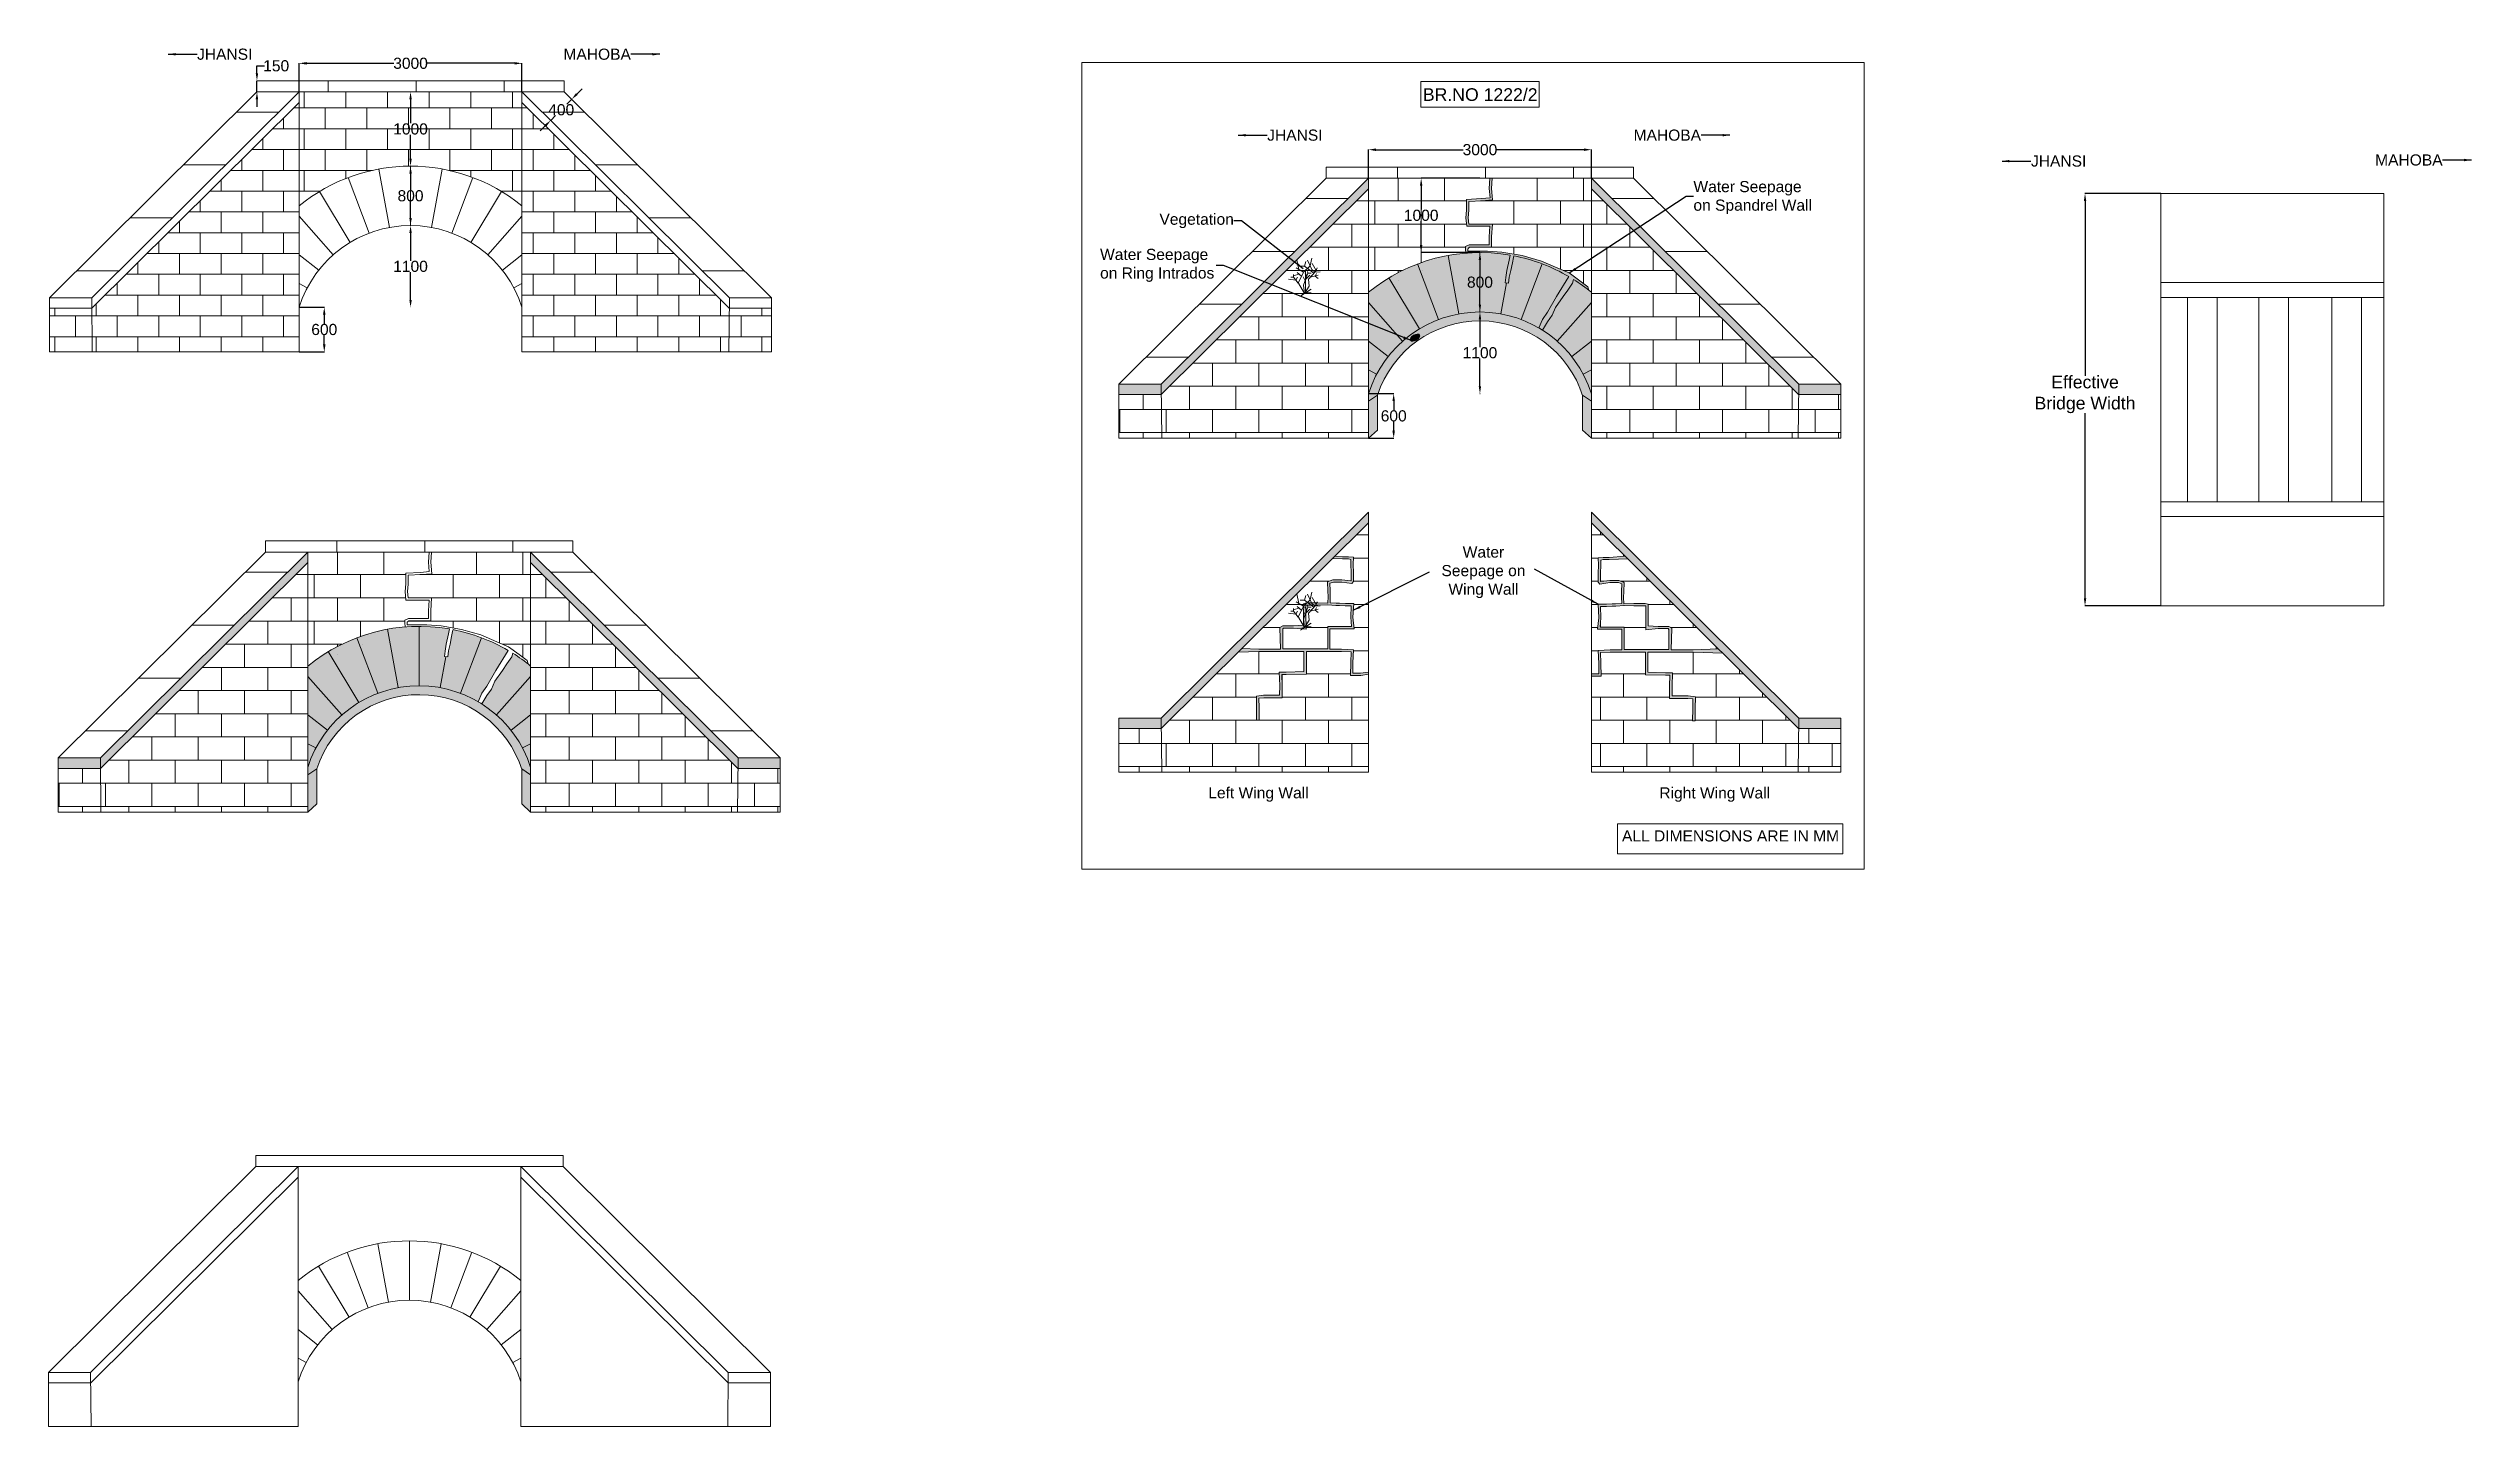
# Model space of a CAD drawing. Header units: millimetres. Extents: x -3349 to 29264, y -588 to 17964.
import ezdxf

# ---------------------------------------------------------------- set-up
doc = ezdxf.new("R2010")
doc.units = ezdxf.units.MM
doc.header["$MEASUREMENT"] = 0
doc.styles.get("Standard").update_dxf_attribs({"font": 'arial.ttf'})
doc.dimstyles.new('Copy of ISO-25', dxfattribs={"dimtxt": 150, "dimasz": 100, "dimexe": 1.25, "dimexo": 0.625, "dimtad": 0, "dimtih": 1, "dimtoh": 1, "dimdec": 0, "dimtxsty": 'Standard', "dimcen": 2.5, "dimadec": 0, "dimazin": 0, "dimtfac": 1, "dimtdec": 0, "dimtmove": 0, "dimatfit": 3, "dimfxl": 1, "dimarcsym": 0})
pattern_1 = [(0, (-5389.08, -1912.06), (0, 312), []), (90, (-5389.08, -1912.06), (-312, 312), [312, -312])]
pattern_2 = [(0, (-5505.77, 4283.13), (0, 280), []), (90, (-5505.77, 4283.13), (-280, 280), [280, -280])]
pattern_3 = [(0, (-6485.6, -1376.48), (0, 312), []), (90, (-6485.6, -1376.48), (-312, 312), [312, -312])]
pattern_4 = [(0, (8887.73, 3119.9), (0, 312), []), (90, (8887.73, 3119.9), (-312, 312), [312, -312])]

msp = doc.modelspace()

# ---------------------------------------------------------------- texts
at = {"lineweight": 0, "char_height": 150}
for s, insert, attachment_point in [('JHANSI', (-1349.3, 17885.9), 4), ('MAHOBA', (4490.1, 17885.9), 6), ('JHANSI', (13054.5, 16796.3), 4), ('MAHOBA', (18894, 16796.4), 6), ('JHANSI', (23334.9, 16447.5), 4), ('MAHOBA', (28875, 16462.1), 6), ('Vegetation', (12605.7, 15643.3), 6), ('Left Wing Wall', (12261.7, 7921.1), 4), ('Right Wing Wall', (18332.5, 7919.8), 4)]:
    msp.add_mtext(s, dxfattribs=dict(at, insert=insert, attachment_point=attachment_point))
at = {"lineweight": 0, "attachment_point": 1}
for s, width, insert, char_height in [('BR.NO 1222/2', 1747.296, (15149.3, 17428.4), 170), ('ALL DIMENSIONS ARE IN MM', 3573.324, (17829.8, 7438.1), 150)]:
    msp.add_mtext_dynamic_manual_height_columns(s, width=width, gutter_width=12.5, heights=[0], dxfattribs=dict(at, insert=insert, char_height=char_height))
at = {"lineweight": 0, "char_height": 150}
for s, insert, width, attachment_point in [('\\pxql;Water Seepage on Spandrel Wall', (20393.2, 15957.1), 1601.807, 6), ('\\pxql;Water Seepage on Ring Intrados', (12366, 15044), 1561.143, 6), ('\\pxqc;Water Seepage on Wing Wall', (15390, 10912.3), 1150.48, 4)]:
    msp.add_mtext(s, dxfattribs=dict(at, insert=insert, width=width, attachment_point=attachment_point))

# ---------------------------------------------------------------- blocks, each defined once
blk = doc.blocks.new('*D1')
at = {"color": 0, "lineweight": -2, "transparency": 16777216}
for p, q in [((14418, 13317), (14758, 13317)), ((14757, 13217), (14757, 13094)), ((14757, 12817), (14757, 12939)), ((14418, 12717), (14758, 12717))]:
    blk.add_line(p, q, dxfattribs=at)
at = {"color": 0, "lineweight": 0, "transparency": 16777216}
for points in [[(14740, 13217), (14773, 13217), (14757, 13317)], [(14740, 12817), (14773, 12817), (14757, 12717)]]:
    blk.add_solid(points, dxfattribs=at)
at = {"layer": 'Defpoints', "color": 0, "lineweight": 0, "transparency": 16777216}
for p in [(14418, 13317), (14418, 12717), (14757, 12717)]:
    blk.add_point(p, dxfattribs=at)
at = {"color": 0, "lineweight": 0, "transparency": 16777216, "insert": (14757, 13017), "char_height": 150, "attachment_point": 5}
blk.add_mtext('600', dxfattribs=at)
blk = doc.blocks.new('*D2')
at = {"color": 0, "lineweight": -2, "transparency": 16777216}
for p, q in [((15917, 14417), (15916, 14417)), ((15918, 14317), (15918, 13944)), ((15918, 13417), (15918, 13789)), ((15918, 13317), (15919, 13317))]:
    blk.add_line(p, q, dxfattribs=at)
at = {"color": 0, "lineweight": 0, "transparency": 16777216}
for points in [[(15901, 14317), (15934, 14317), (15918, 14417)], [(15901, 13417), (15934, 13417), (15918, 13317)]]:
    blk.add_solid(points, dxfattribs=at)
at = {"layer": 'Defpoints', "color": 0, "lineweight": 0, "transparency": 16777216}
for p in [(15918, 14417), (15918, 13317), (15918, 13317)]:
    blk.add_point(p, dxfattribs=at)
at = {"color": 0, "lineweight": 0, "transparency": 16777216, "insert": (15918, 13867), "char_height": 150, "attachment_point": 5}
blk.add_mtext('1100', dxfattribs=at)
blk = doc.blocks.new('*D3')
at = {"color": 0, "lineweight": -2, "transparency": 16777216}
for p, q in [((15918, 15217), (15919, 15217)), ((15918, 15117), (15918, 14894)), ((15918, 14517), (15918, 14739)), ((15918, 14417), (15919, 14417))]:
    blk.add_line(p, q, dxfattribs=at)
at = {"color": 0, "lineweight": 0, "transparency": 16777216}
for points in [[(15901, 15117), (15934, 15117), (15918, 15217)], [(15901, 14517), (15934, 14517), (15918, 14417)]]:
    blk.add_solid(points, dxfattribs=at)
at = {"layer": 'Defpoints', "color": 0, "lineweight": 0, "transparency": 16777216}
for p in [(15918, 15217), (15918, 15217), (15918, 14417)]:
    blk.add_point(p, dxfattribs=at)
at = {"color": 0, "lineweight": 0, "transparency": 16777216, "insert": (15918, 14817), "char_height": 150, "attachment_point": 5}
blk.add_mtext('800', dxfattribs=at)
blk = doc.blocks.new('*D4')
at = {"color": 0, "lineweight": -2, "transparency": 16777216}
for p, q in [((15917, 16217), (15126, 16217)), ((15127, 16117), (15127, 15794)), ((15127, 15317), (15127, 15639)), ((15917, 15217), (15126, 15217))]:
    blk.add_line(p, q, dxfattribs=at)
at = {"color": 0, "lineweight": 0, "transparency": 16777216}
for points in [[(15110, 16117), (15143, 16117), (15127, 16217)], [(15110, 15317), (15143, 15317), (15127, 15217)]]:
    blk.add_solid(points, dxfattribs=at)
at = {"layer": 'Defpoints', "color": 0, "lineweight": 0, "transparency": 16777216}
for p in [(15127, 16217), (15918, 16217), (15918, 15217)]:
    blk.add_point(p, dxfattribs=at)
at = {"color": 0, "lineweight": 0, "transparency": 16777216, "insert": (15127, 15717), "char_height": 150, "attachment_point": 5}
blk.add_mtext('1000', dxfattribs=at)
blk = doc.blocks.new('*D5')
at = {"color": 0, "lineweight": -2, "transparency": 16777216}
for p, q in [((14418, 16217), (14418, 16602)), ((14518, 16601), (15693, 16601)), ((17318, 16601), (16142, 16601)), ((17418, 16217), (17418, 16602))]:
    blk.add_line(p, q, dxfattribs=at)
at = {"color": 0, "lineweight": 0, "transparency": 16777216}
for points in [[(14518, 16618), (14518, 16584), (14418, 16601)], [(17318, 16618), (17318, 16584), (17418, 16601)]]:
    blk.add_solid(points, dxfattribs=at)
at = {"layer": 'Defpoints', "color": 0, "lineweight": 0, "transparency": 16777216}
for p in [(17418, 16601), (14418, 16217), (17418, 16217)]:
    blk.add_point(p, dxfattribs=at)
at = {"color": 0, "lineweight": 0, "transparency": 16777216, "insert": (15918, 16601), "char_height": 150, "attachment_point": 5}
blk.add_mtext('3000', dxfattribs=at)
blk = doc.blocks.new('*D11')
at = {"color": 0, "lineweight": -2, "transparency": 16777216}
for p, q in [((25083, 16011), (24061, 16011)), ((24062, 15911), (24062, 13556)), ((24062, 10561), (24062, 13055)), ((25083, 10461), (24061, 10461))]:
    blk.add_line(p, q, dxfattribs=at)
at = {"color": 0, "lineweight": 0, "transparency": 16777216}
for points in [[(24046, 15911), (24079, 15911), (24062, 16011)], [(24046, 10561), (24079, 10561), (24062, 10461)]]:
    blk.add_solid(points, dxfattribs=at)
at = {"layer": 'Defpoints', "color": 0, "lineweight": 0, "transparency": 16777216}
for p in [(25084, 16011), (24062, 10461), (25084, 10461)]:
    blk.add_point(p, dxfattribs=at)
at = {"color": 0, "lineweight": 0, "transparency": 16777216, "insert": (24062, 13306), "char_height": 150, "attachment_point": 5}
blk.add_mtext('{\\H1.13333x;Effective\\PBridge Width }', dxfattribs=at)
blk = doc.blocks.new('*D12')
at = {"color": 0, "lineweight": -2, "transparency": 16777216}
for p, q in [((25, 14480), (364, 14480)), ((363, 14380), (363, 14257)), ((363, 13980), (363, 14103)), ((25, 13880), (364, 13880))]:
    blk.add_line(p, q, dxfattribs=at)
at = {"color": 0, "lineweight": 0, "transparency": 16777216}
for points in [[(346, 14380), (380, 14380), (363, 14480)], [(346, 13980), (380, 13980), (363, 13880)]]:
    blk.add_solid(points, dxfattribs=at)
at = {"layer": 'Defpoints', "color": 0, "lineweight": 0, "transparency": 16777216}
for p in [(24, 14480), (24, 13880), (363, 13880)]:
    blk.add_point(p, dxfattribs=at)
at = {"color": 0, "lineweight": 0, "transparency": 16777216, "insert": (363, 14180), "char_height": 150, "attachment_point": 5}
blk.add_mtext('600', dxfattribs=at)
blk = doc.blocks.new('*D13')
at = {"color": 0, "lineweight": -2, "transparency": 16777216}
for p, q in [((1524, 15480), (1524, 15107)), ((1525, 15580), (1525, 15580)), ((1524, 14580), (1524, 14953)), ((1525, 14480), (1525, 14480))]:
    blk.add_line(p, q, dxfattribs=at)
at = {"color": 0, "lineweight": 0, "transparency": 16777216}
for points in [[(1508, 15480), (1541, 15480), (1524, 15580)], [(1508, 14580), (1541, 14580), (1524, 14480)]]:
    blk.add_solid(points, dxfattribs=at)
at = {"layer": 'Defpoints', "color": 0, "lineweight": 0, "transparency": 16777216}
for p in [(1524, 15580), (1524, 14480), (1524, 14480)]:
    blk.add_point(p, dxfattribs=at)
at = {"color": 0, "lineweight": 0, "transparency": 16777216, "insert": (1524, 15030), "char_height": 150, "attachment_point": 5}
blk.add_mtext('1100', dxfattribs=at)
blk = doc.blocks.new('*D14')
at = {"color": 0, "lineweight": -2, "transparency": 16777216}
for p, q in [((1525, 16380), (1525, 16380)), ((1524, 16280), (1524, 16057)), ((1524, 15680), (1524, 15903)), ((1525, 15580), (1525, 15580))]:
    blk.add_line(p, q, dxfattribs=at)
at = {"color": 0, "lineweight": 0, "transparency": 16777216}
for points in [[(1508, 16280), (1541, 16280), (1524, 16380)], [(1508, 15680), (1541, 15680), (1524, 15580)]]:
    blk.add_solid(points, dxfattribs=at)
at = {"layer": 'Defpoints', "color": 0, "lineweight": 0, "transparency": 16777216}
for p in [(1524, 16380), (1524, 16380), (1524, 15580)]:
    blk.add_point(p, dxfattribs=at)
at = {"color": 0, "lineweight": 0, "transparency": 16777216, "insert": (1524, 15980), "char_height": 150, "attachment_point": 5}
blk.add_mtext('800', dxfattribs=at)
blk = doc.blocks.new('*D15')
at = {"color": 0, "lineweight": -2, "transparency": 16777216}
for p, q in [((1525, 17380), (1525, 17380)), ((1524, 17280), (1524, 16957)), ((1524, 16480), (1524, 16803)), ((1524, 16380), (1523, 16380))]:
    blk.add_line(p, q, dxfattribs=at)
at = {"color": 0, "lineweight": 0, "transparency": 16777216}
for points in [[(1508, 17280), (1541, 17280), (1524, 17380)], [(1508, 16480), (1541, 16480), (1524, 16380)]]:
    blk.add_solid(points, dxfattribs=at)
at = {"layer": 'Defpoints', "color": 0, "lineweight": 0, "transparency": 16777216}
for p in [(1524, 17380), (1524, 17380), (1524, 16380)]:
    blk.add_point(p, dxfattribs=at)
at = {"color": 0, "lineweight": 0, "transparency": 16777216, "insert": (1524, 16880), "char_height": 150, "attachment_point": 5}
blk.add_mtext('1000', dxfattribs=at)
blk = doc.blocks.new('*D16')
at = {"color": 0, "lineweight": -2, "transparency": 16777216}
for p, q in [((24, 17380), (24, 17765)), ((124, 17764), (1300, 17764)), ((2924, 17764), (1748, 17764)), ((3024, 17380), (3024, 17765))]:
    blk.add_line(p, q, dxfattribs=at)
at = {"color": 0, "lineweight": 0, "transparency": 16777216}
for points in [[(124, 17781), (124, 17747), (24, 17764)], [(2924, 17781), (2924, 17747), (3024, 17764)]]:
    blk.add_solid(points, dxfattribs=at)
at = {"layer": 'Defpoints', "color": 0, "lineweight": 0, "transparency": 16777216}
for p in [(3024, 17764), (24, 17380), (3024, 17380)]:
    blk.add_point(p, dxfattribs=at)
at = {"color": 0, "lineweight": 0, "transparency": 16777216, "insert": (1524, 17764), "char_height": 150, "attachment_point": 5}
blk.add_mtext('3000', dxfattribs=at)
blk = doc.blocks.new('*D17')
at = {"color": 0, "lineweight": -2, "transparency": 16777216}
for p, q in [((-543, 17630), (-543, 17730)), ((-543, 17730), (-443, 17730)), ((-543, 17530), (-542, 17530)), ((-543, 17380), (-543, 17530)), ((-543, 17380), (-542, 17380)), ((-543, 17280), (-543, 17180))]:
    blk.add_line(p, q, dxfattribs=at)
at = {"color": 0, "lineweight": 0, "transparency": 16777216}
for points in [[(-560, 17630), (-527, 17630), (-543, 17530)], [(-560, 17280), (-527, 17280), (-543, 17380)]]:
    blk.add_solid(points, dxfattribs=at)
at = {"layer": 'Defpoints', "color": 0, "lineweight": 0, "transparency": 16777216}
for p in [(-543, 17530), (-543, 17530), (-543, 17380)]:
    blk.add_point(p, dxfattribs=at)
at = {"color": 0, "lineweight": 0, "transparency": 16777216, "insert": (-284, 17730), "char_height": 150, "attachment_point": 5}
blk.add_mtext('150', dxfattribs=at)
blk = doc.blocks.new('*D19')
at = {"color": 0, "lineweight": -2, "transparency": 16777216}
for p, q in [((3763, 17351), (3834, 17422)), ((3410, 16996), (3410, 16997)), ((3411, 16996), (3475, 17061)), ((3693, 17280), (3628, 17215)), ((3692, 17280), (3692, 17281)), ((3340, 16925), (3270, 16854))]:
    blk.add_line(p, q, dxfattribs=at)
at = {"color": 0, "lineweight": 0, "transparency": 16777216}
for points in [[(3751, 17362), (3775, 17339), (3693, 17280)], [(3328, 16937), (3352, 16913), (3411, 16996)]]:
    blk.add_solid(points, dxfattribs=at)
at = {"layer": 'Defpoints', "color": 0, "lineweight": 0, "transparency": 16777216}
for p in [(3411, 16996), (3411, 16996), (3693, 17280)]:
    blk.add_point(p, dxfattribs=at)
at = {"color": 0, "lineweight": 0, "transparency": 16777216, "insert": (3552, 17138), "char_height": 150, "attachment_point": 5}
blk.add_mtext('400', dxfattribs=at)

# ---------------------------------------------------------------- dimensions: what is measured, and where the dimension line sits
at = {"lineweight": 0}
for base, p1, p2, picture, middle in [((-543.4, 17529.8), (-543.4, 17379.8), (-543.4, 17529.8), '*D17', (-284.4, 17729.8)), ((1524.2, 17379.8), (1524.2, 16379.8), (1524.2, 17379.8), '*D15', (1524.2, 16879.8))]:
    dim = msp.add_linear_dim(base=base, p1=p1, p2=p2, angle=90, dimstyle='Copy of ISO-25', dxfattribs=at)
    dim.commit()
    dim.dimension.update_dxf_attribs({"geometry": picture, "text_midpoint": middle, "dimtype": 160})
for base, p1, p2, picture, middle in [((3024.2, 17764.1), (24.2, 17379.8), (3024.2, 17379.8), '*D16', (1524.2, 17764.1)), ((17417.7, 16600.9), (14417.7, 16216.6), (17417.7, 16216.6), '*D5', (15917.7, 16600.9))]:
    dim = msp.add_linear_dim(base=base, p1=p1, p2=p2, dimstyle='Copy of ISO-25', dxfattribs=at)
    dim.commit()
    dim.dimension.update_dxf_attribs({"geometry": picture, "text_midpoint": middle})
dim = msp.add_aligned_dim(p1=(3692.6, 17279.7), p2=(3410.7, 16995.9), distance=0, dimstyle='Copy of ISO-25', dxfattribs=at)
dim.commit()
dim.dimension.update_dxf_attribs({"geometry": '*D19', "text_midpoint": (3551.7, 17137.8)})
for base, p1, p2, picture, middle in [((1524.2, 16379.8), (1524.2, 15579.8), (1524.2, 16379.8), '*D14', (1524.2, 15979.8)), ((15126.8, 16216.6), (15917.7, 15216.6), (15917.7, 16216.6), '*D4', (15126.8, 15716.6)), ((1524.2, 14479.8), (1524.2, 15579.8), (1524.2, 14479.8), '*D13', (1524.2, 15029.8)), ((15917.7, 15216.6), (15917.7, 14416.6), (15917.7, 15216.6), '*D3', (15917.7, 14816.6)), ((363.1, 13879.8), (24.2, 14479.8), (24.2, 13879.8), '*D12', (363.1, 14179.8)), ((15917.7, 13316.6), (15917.7, 14416.6), (15917.7, 13316.6), '*D2', (15917.7, 13866.6)), ((14756.6, 12716.6), (14417.7, 13316.6), (14417.7, 12716.6), '*D1', (14756.6, 13016.6))]:
    dim = msp.add_linear_dim(base=base, p1=p1, p2=p2, angle=90, dimstyle='Copy of ISO-25', dxfattribs=at)
    dim.commit()
    dim.dimension.update_dxf_attribs({"geometry": picture, "text_midpoint": middle})
dim = msp.add_linear_dim(base=(24062.5, 10461.3), p1=(25084.1, 16011.3), p2=(25084.1, 10461.3), angle=90, text='{\\H1.13333x;Effective\\PBridge Width }', dimstyle='Copy of ISO-25', dxfattribs=at)
dim.commit()
dim.dimension.update_dxf_attribs({"geometry": '*D11', "text_midpoint": (24062.5, 13305.8), "dimtype": 160})

# ---------------------------------------------------------------- hatches: boundary and pattern name
at = {"lineweight": 0, "true_color": 0x105689}
h = msp.add_hatch(dxfattribs=at)
h.set_pattern_fill('ANSI31', color=146, scale=5700, angle=135)
h.set_pattern_definition([(180, (-5505.8, 4283.1), (-6e-14, -712.5), [])])
h.paths.add_polyline_path([(24.2, 17379.8), (-543.4, 17379.8), (-3334.7, 14607.4), (-2767.1, 14607.4)])
h.paths.add_polyline_path([(3591.8, 17379.8), (3024.2, 17379.8), (5815.5, 14607.4), (6383.1, 14607.4)])
h = msp.add_hatch(dxfattribs=at)
h.set_pattern_fill('AR-B816', color=146, scale=35)
h.set_pattern_definition(pattern_2)
h.paths.add_polyline_path([(24.2, 17238.8), (-2765.6, 14468), (-2758.9, 13879.8), (24.2, 13879.8), (24.2, 14479.8)])
h.paths.add_polyline_path([(3024.2, 17379.8), (24.2, 17379.8), (24.2, 15845.5, -0.3561964), (3024.2, 15845.5)])
h.paths.add_polyline_path([(3024.2, 17238.8), (3024.2, 14479.8), (3024.2, 13879.8), (5807.2, 13879.8), (5813.9, 14468)])
h = msp.add_hatch(dxfattribs=at)
h.set_pattern_fill('AR-B816', color=146, scale=74)
h.set_pattern_definition([(0, (-5505.8, 4283.13), (0, 592), []), (90, (-5505.8, 4283.13), (-592, 592), [592, -592])])
h.paths.add_polyline_path([(3591.8, 17529.8), (-543.4, 17529.8), (-543.4, 17379.8), (3591.8, 17379.8)])
at = {"lineweight": 0, "true_color": 0x3c3d33}
h = msp.add_hatch(dxfattribs=at)
h.set_pattern_fill('AR-B816', color=250, scale=74)
h.set_pattern_definition([(0, (8887.7, 3119.9), (0, 592), []), (90, (8887.7, 3119.9), (-592, 592), [592, -592])])
h.paths.add_polyline_path([(17985.3, 16366.6), (13850.1, 16366.6), (13850.1, 16216.6), (17985.3, 16216.6)])
at = {"lineweight": 0, "true_color": 0x939598}
h = msp.add_hatch(color=252, dxfattribs=at)
h.dxf.hatch_style = 1
h.paths.add_polyline_path([(14417.7, 16075.6), (14417.7, 16216.6), (11626.4, 13444.1), (11627.9, 13304.7)])
h.paths.add_polyline_path([(11626.4, 13444.1), (11058.8, 13444.1), (11058.8, 13304.7), (11627.9, 13304.7)])
h.paths.add_polyline_path([(17417.7, 16216.6), (17417.7, 16075.6), (20207.4, 13304.7), (20209, 13444.1)])
h.paths.add_polyline_path([(20776.6, 13444.1), (20209, 13444.1), (20207.4, 13304.7), (20776.6, 13304.7)])
h.paths.add_polyline_path([(14527.1, 13578.6), (14417.7, 13636.4), (14417.7, 13316.6, -0.0452271)])
h.paths.add_polyline_path([(14681.9, 13816.6), (14417.7, 14024.6), (14417.7, 13636.4), (14527.1, 13578.6, -0.0452271)])
h.paths.add_polyline_path([(14417.7, 14543.3), (14417.7, 14024.6), (14681.9, 13816.6, -0.0452271), (14876.9, 14023)])
h.paths.add_polyline_path([(14693, 14876.1, 0.035518), (14417.7, 14682.3), (14417.7, 14543.3), (14876.9, 14023, -0.0452271), (15105.9, 14190.9)])
h.paths.add_polyline_path([(15078.3, 15063.2, 0.0452271), (14693, 14876.1), (15105.9, 14190.9, -0.0452271), (15361.3, 14314.9)])
h.paths.add_polyline_path([(15491.1, 15177.9, 0.0452271), (15078.3, 15063.2), (15361.3, 14314.9, -0.0452271), (15634.9, 14390.9)])
h.paths.add_polyline_path([(15917.7, 15216.6, 0.0452271), (15491.1, 15177.9), (15634.9, 14390.9, -0.0452271), (15917.7, 14416.6)])
h.paths.add_polyline_path([(17417.7, 14024.6), (17417.7, 14543.3), (16958.4, 14023, -0.0452271), (17153.5, 13816.6)])
h.paths.add_polyline_path([(17417.7, 14024.6), (17153.5, 13816.6, -0.0452271), (17308.2, 13578.6), (17417.7, 13636.4)])
h.paths.add_polyline_path([(17417.7, 13636.4), (17308.2, 13578.6, -0.0452271), (17417.7, 13316.6)])
edge = h.paths.add_edge_path()
edge.add_line((17175.9, 14855.5), (17165, 14805.2))
edge.add_line((17165, 14805.2), (16935.7, 14477.5))
edge.add_line((16935.7, 14477.5), (16890.6, 14372.2))
edge.add_line((16890.6, 14372.2), (16826, 14284.7))
edge.add_line((16826, 14284.7), (16761.7, 14170.9))
edge.add_arc((15917.7, 12843.8), 1572.7, 48.56704, 57.54417, ccw=False)
edge.add_line((16958.4, 14023), (17417.7, 14543.3))
edge.add_line((17417.7, 14543.3), (17417.7, 14682.3))
edge.add_arc((15917.7, 12843.8), 2372.7, 50.78857, 57.97489)
edge = h.paths.add_edge_path()
edge.add_line((16712.1, 14201.2), (16760.5, 14315.3))
edge.add_line((16760.5, 14315.3), (16829.4, 14412.1))
edge.add_line((16829.4, 14412.1), (16947.6, 14623.4))
edge.add_line((16947.6, 14623.4), (17114.2, 14892.8))
edge.add_arc((15917.7, 12843.8), 2372.7, 59.71501, 69.28352)
edge.add_line((16757, 15063.2), (16474, 14314.9))
edge.add_arc((15917.7, 12843.8), 1572.7, 59.65874, 69.28352, ccw=False)
edge = h.paths.add_edge_path()
edge.add_line((16276.6, 14807.6), (16257.4, 14810.2))
edge.add_line((16257.4, 14810.2), (16280, 14974.9))
edge.add_line((16280, 14974.9), (16313.2, 15113.8))
edge.add_line((16313.2, 15113.8), (16324.2, 15181.5))
edge.add_arc((15917.7, 12843.8), 2372.7, 80.13399, 90)
edge.add_line((15917.7, 15216.6), (15917.7, 14416.6))
edge.add_arc((15917.7, 12843.8), 1572.7, 79.64176, 90, ccw=False)
edge.add_line((16200.5, 14390.9), (16276.6, 14807.6))
edge = h.paths.add_edge_path()
edge.add_line((16372.6, 15172.5), (16367.9, 15148.5))
edge.add_line((16367.9, 15148.5), (16333.5, 14974.2))
edge.add_line((16333.5, 14974.2), (16312.6, 14885.3))
edge.add_line((16312.6, 14885.3), (16301.5, 14804.2))
edge.add_line((16301.5, 14804.2), (16276.6, 14807.6))
edge.add_line((16276.6, 14807.6), (16200.5, 14390.9))
edge.add_arc((15917.7, 12843.8), 1572.7, 69.28352, 79.64176, ccw=False)
edge.add_line((16474, 14314.9), (16757, 15063.2))
edge.add_arc((15917.7, 12843.8), 2372.7, 69.28352, 78.94655)
at = {"lineweight": 0, "true_color": 0x3c3d33}
h = msp.add_hatch(dxfattribs=at)
h.set_pattern_fill('ANSI31', color=250, scale=5700, angle=135)
h.set_pattern_definition([(180, (8887.7, 3119.9), (-6e-14, -712.5), [])])
h.paths.add_polyline_path([(14417.7, 16216.6), (13850.1, 16216.6), (11058.8, 13444.1), (11626.4, 13444.1)])
h.paths.add_polyline_path([(17985.3, 16216.6), (17417.7, 16216.6), (20209, 13444.1), (20776.6, 13444.1)])
h = msp.add_hatch(dxfattribs=at)
h.set_pattern_fill('AR-B816', color=250, scale=39)
h.set_pattern_definition(pattern_4)
h.paths.add_polyline_path([(14417.7, 16075.6), (11627.9, 13304.7), (11634.6, 12716.6), (14417.7, 12716.6), (14417.7, 13316.6)])
h.paths.add_polyline_path([(17417.7, 13316.6), (17417.7, 12716.6), (20200.7, 12716.6), (20207.4, 13304.7), (17417.7, 16075.6)])
edge = h.paths.add_edge_path()
edge.add_line((15728.1, 15209), (15723.5, 15261.5))
edge.add_line((15723.5, 15261.5), (15723.5, 15299.9))
edge.add_line((15723.5, 15299.9), (15771.7, 15321.1))
edge.add_line((15771.7, 15321.1), (16043.1, 15321.1))
edge.add_line((16043.1, 15321.1), (16043.1, 15427.3))
edge.add_line((16043.1, 15427.3), (16052.7, 15570.6))
edge.add_line((16052.7, 15570.6), (15739.8, 15570.5))
edge.add_line((15739.8, 15570.5), (15728.7, 15685.2))
edge.add_line((15728.7, 15685.2), (15737.3, 15787.3))
edge.add_line((15737.3, 15787.3), (15736.9, 15931.7))
edge.add_line((15736.9, 15931.7), (15940.4, 15942.9))
edge.add_line((15940.4, 15942.9), (16053.5, 15952.5))
edge.add_line((16053.5, 15952.5), (16042.5, 16079.9))
edge.add_line((16042.5, 16079.9), (16051.9, 16216.6))
edge.add_line((16051.9, 16216.6), (14417.7, 16216.6))
edge.add_line((14417.7, 16216.6), (14417.7, 14682.3))
edge.add_arc((15917.7, 12843.8), 2372.7, 94.58226, 129.21143, ccw=False)
edge = h.paths.add_edge_path()
edge.add_line((17371.6, 14755.4), (17384.8, 14708.6))
edge.add_arc((15917.7, 12843.8), 2372.7, 50.78857, 51.80683, ccw=False)
edge.add_line((17417.7, 14682.3), (17417.7, 16216.6))
edge.add_line((17417.7, 16216.6), (16081.9, 16216.6))
edge.add_line((16081.9, 16216.6), (16072.5, 16080.2))
edge.add_line((16072.5, 16080.2), (16086, 15925.2))
edge.add_line((16086, 15925.2), (15942.5, 15913))
edge.add_line((15942.5, 15913), (15767, 15903.3))
edge.add_line((15767, 15903.3), (15767.3, 15786))
edge.add_line((15767.3, 15786), (15758.8, 15685.4))
edge.add_line((15758.8, 15685.4), (15767, 15600.6))
edge.add_line((15767, 15600.6), (16084.8, 15600.6))
edge.add_line((16084.8, 15600.6), (16073.1, 15426.3))
edge.add_line((16073.1, 15426.3), (16073.1, 15291.1))
edge.add_line((16073.1, 15291.1), (15778, 15291.1))
edge.add_line((15778, 15291.1), (15757.3, 15271.6))
edge.add_line((15757.3, 15271.6), (15753.5, 15262.8))
edge.add_line((15753.5, 15262.8), (15755.7, 15237.4))
edge.add_line((15755.7, 15237.4), (16021, 15237.4))
edge.add_line((16021, 15237.4), (16212.1, 15222))
edge.add_line((16212.1, 15222), (16487.6, 15176))
edge.add_line((16487.6, 15176), (16745.6, 15102.2))
edge.add_line((16745.6, 15102.2), (17120.3, 14941.3))
edge.add_line((17120.3, 14941.3), (17264.1, 14836.3))
edge.add_line((17264.1, 14836.3), (17371.6, 14755.4))
at = {"lineweight": 0, "true_color": 0x105689}
h = msp.add_hatch(color=146, dxfattribs=at)
h.dxf.hatch_style = 1
h.paths.add_polyline_path([(16084.8, 15600.6), (15878.1, 15600.6), (15767, 15600.6), (15758.8, 15685.4), (15767.3, 15786), (15767, 15903.3), (15942.5, 15913), (16086, 15925.2), (16072.5, 16080.2), (16081.9, 16216.6), (16051.9, 16216.6), (16042.5, 16079.9), (16053.5, 15952.5), (15940.4, 15942.9), (15736.9, 15931.7), (15737.3, 15787.3), (15728.7, 15685.2), (15739.8, 15570.5), (15878.1, 15570.6), (16052.7, 15570.6), (16043.1, 15427.3), (16043.1, 15321.1), (15771.7, 15321.1), (15723.5, 15299.9), (15723.5, 15261.5), (15728.1, 15209, -0.0631261), (16324.2, 15181.5), (16313.2, 15113.8), (16280, 14974.9), (16267.2, 14881.7), (16257.4, 14810.2), (16301.5, 14804.2), (16312.6, 14885.3), (16333.5, 14974.2), (16354, 15078.3), (16367.9, 15148.5), (16372.6, 15172.5, -0.0841109), (17114.2, 14892.8), (16947.6, 14623.4), (16829.4, 14412.1), (16760.5, 14315.3), (16712.1, 14201.2, -0.0092268), (16761.7, 14170.9), (16826, 14284.7), (16890.6, 14372.2), (16935.7, 14477.5), (17037.5, 14623.1), (17098.8, 14710.6), (17165, 14805.2), (17175.9, 14855.5, -0.0269197), (17384.8, 14708.6), (17371.6, 14755.4), (17264.1, 14836.3), (17120.3, 14941.3), (16964.6, 15008.2), (16745.6, 15102.2), (16487.6, 15176), (16212.1, 15222), (16021, 15237.4), (15755.7, 15237.4), (15753.5, 15262.8), (15757.3, 15271.6), (15778, 15291.1), (16073.1, 15291.1), (16073.1, 15426.3)])
h = msp.add_hatch(dxfattribs=at)
h.set_pattern_fill('AR-B816', color=146, scale=35)
h.set_pattern_definition(pattern_2)
h.paths.add_polyline_path([(-2765.6, 14468), (-3334.7, 14468), (-3334.7, 13879.8), (-2758.9, 13879.8)])
h.paths.add_polyline_path([(6383.1, 14468), (5813.9, 14468), (5807.2, 13879.8), (6383.1, 13879.8)])
at = {"lineweight": 0, "true_color": 0x000000}
h = msp.add_hatch(color=18, dxfattribs=at)
h.dxf.hatch_style = 1
h.paths.add_polyline_path([(17297.7, 13297.7), (17417.7, 13216.3), (17417.7, 13316.6, 0.7333333), (14417.7, 13316.6), (14417.7, 13216.3), (14537.7, 13297.7, -0.7237948)])
at = {"lineweight": 0, "true_color": 0xadddf7}
h = msp.add_hatch(color=141, dxfattribs=at)
h.dxf.hatch_style = 1
edge = h.paths.add_edge_path()
edge.add_ellipse((15044.5, 14070.9), major_axis=(-61.7, -35), ratio=0.5406596, start_angle=0, end_angle=360)
at = {"lineweight": 0, "true_color": 0x3c3d33}
h = msp.add_hatch(dxfattribs=at)
h.set_pattern_fill('AR-B816', color=250, scale=39)
h.set_pattern_definition(pattern_4)
h.paths.add_polyline_path([(11627.9, 13304.7), (11058.8, 13304.7), (11058.8, 12716.6), (11634.6, 12716.6)])
h.paths.add_polyline_path([(20776.6, 13304.7), (20207.4, 13304.7), (20200.7, 12716.6), (20776.6, 12716.6)])
at = {"lineweight": 0}
h = msp.add_hatch(color=256, dxfattribs=at)
h.dxf.hatch_style = 1
h.set_gradient(color1=(147, 149, 152), color2=(0, 0, 0), name='INVSPHERICAL')
h.paths.add_polyline_path([(14537.7, 13297.7), (14417.7, 13216.3), (14417.7, 12716.6), (14537.7, 12826.7)])
h = msp.add_hatch(color=256, dxfattribs=at)
h.dxf.hatch_style = 1
h.set_gradient(color1=(147, 149, 152), color2=(0, 0, 0), name='INVSPHERICAL')
h.paths.add_polyline_path([(17417.7, 13216.3), (17297.7, 13297.7), (17297.7, 12826.7), (17417.7, 12716.6)])
at = {"lineweight": 0, "true_color": 0x939598}
h = msp.add_hatch(color=252, dxfattribs=at)
h.dxf.hatch_style = 1
h.paths.add_polyline_path([(11626.4, 8947.7), (11058.8, 8947.7), (11058.8, 8808.4), (11627.9, 8808.4)])
h.paths.add_polyline_path([(14417.7, 11579.2), (14417.7, 11720.2), (11626.4, 8947.7), (11627.9, 8808.4)])
at = {"lineweight": 0, "true_color": 0x3c3d33}
h = msp.add_hatch(dxfattribs=at)
h.set_pattern_fill('AR-B816', color=250, scale=39)
h.set_pattern_definition([(0, (8887.73, -1376.48), (0, 312), []), (90, (8887.73, -1376.48), (-312, 312), [312, -312])])
h.paths.add_polyline_path([(14312.3, 9553.8), (14417.7, 9569.3), (14417.7, 11579.2), (13965, 11129.7), (14069.1, 11121.3), (14150.3, 11121.3), (14217.1, 11114.3), (14210.7, 11015.3), (14215.1, 10907.8), (14215.1, 10787.7), (14193.4, 10763.3), (14057.8, 10781.3), (13944.8, 10781.3), (13896.9, 10764.2), (13904.2, 10584.1), (13899.9, 10501.1), (14106.8, 10490.5), (14218.3, 10490.5), (14209.1, 10309.8), (14223.7, 10153), (13899, 10153), (13898.8, 9876.8), (14055.8, 9876.8), (14217.8, 9867.6), (14209.2, 9694.7), (14207.6, 9553.8)])
h.paths.add_polyline_path([(12711.7, 9884.8), (12940.3, 9876.4), (13235.5, 9876.4), (13223.4, 10168.3), (13265.2, 10192), (13408.7, 10192), (13543.8, 10200.4), (13543.8, 10358.7), (13545.7, 10493.6), (13585, 10499.2), (13736.6, 10499.2), (13869.6, 10496.2), (13874.1, 10584.3), (13866, 10785), (13939.6, 10811.3), (14059.8, 10811.3), (14181.6, 10795.1), (14185.1, 10799.1), (14185.1, 10907.2), (14180.6, 11018.2), (14179.6, 11086.2), (14150.3, 11091.3), (14067.9, 11091.3), (13931.8, 11096.7)])
h.paths.add_polyline_path([(13266.8, 9882.2), (13868.8, 9881.9), (13869, 10183), (14190.8, 10183), (14179.1, 10309.2), (14186.7, 10460.5), (14106, 10460.5), (13868.4, 10472.7), (13868.4, 10472.7), (13736.3, 10469.2), (13587.1, 10469.2), (13575.3, 10467.6), (13573.8, 10358.5), (13577.4, 10147.6), (13409.7, 10162), (13273.1, 10162), (13267, 10151.2)])
h.paths.add_polyline_path([(13581.5, 9847), (13581.5, 9542.4), (13309.5, 9534.6), (13252.9, 9534.6), (13257.9, 9388.6), (13255.3, 9223.9), (13008.5, 9223.9), (12943.7, 9215.4), (12946.6, 8920.1), (12911.7, 8920.1), (12908.4, 9246.1), (13006.2, 9258.9), (13220.9, 9258.9), (13222.9, 9388.2), (13216.7, 9569.6), (13309, 9569.6), (13546.5, 9576.5), (13546.5, 9847.1), (13266.8, 9847.2), (13266.8, 9846.4), (12939.7, 9846.4), (12662.5, 9835.9), (11627.9, 8808.4), (11634.6, 8220.2), (14417.7, 8220.2), (14417.7, 9539), (14314.5, 9523.8), (14177.2, 9523.8), (14179.2, 9695.6), (14186.4, 9839.4), (14054.9, 9846.8), (13868.8, 9846.8), (13868.8, 9846.9)])
at = {"lineweight": 0, "true_color": 0x939598}
h = msp.add_hatch(color=252, dxfattribs=at)
h.dxf.hatch_style = 1
h.paths.add_polyline_path([(17417.7, 11720.2), (17417.7, 11579.2), (20207.4, 8808.4), (20209, 8947.7)])
h.paths.add_polyline_path([(20776.6, 8947.7), (20209, 8947.7), (20207.4, 8808.4), (20776.6, 8808.4)])
at = {"lineweight": 0, "true_color": 0x3c3d33}
h = msp.add_hatch(dxfattribs=at)
h.set_pattern_fill('AR-B816', color=250, scale=39)
h.set_pattern_definition(pattern_3)
h.paths.add_polyline_path([(17417.7, 8220.2), (20200.7, 8220.2), (20207.4, 8808.4), (19186.4, 9822.4), (18786.3, 9837.6), (18648.6, 9837.6), (18459.2, 9837.6), (18179.5, 9838.2), (18179.5, 9648.1), (18179.5, 9567.6), (18417.1, 9560.7), (18509.3, 9560.7), (18503.2, 9379.4), (18505.2, 9250), (18719.9, 9250), (18817.7, 9237.2), (18816.1, 9077.3), (18814.4, 8911.2), (18779.4, 8911.2), (18781.1, 9077.7), (18782.4, 9206.6), (18717.6, 9215), (18470.7, 9215), (18468.2, 9379.7), (18473.1, 9525.7), (18416.6, 9525.7), (18144.5, 9533.6), (18144.5, 9648.1), (18144.5, 9838.2), (17857.2, 9838), (17857.2, 9837.9), (17671.1, 9837.9), (17539.7, 9830.5), (17546.9, 9686.7), (17548.8, 9515), (17417.7, 9515)])
h.paths.add_polyline_path([(17670.3, 9867.9), (17827.2, 9867.9), (17827.1, 9985.8), (17827.1, 10144.2), (17676.5, 10144.2), (17502.3, 10144.2), (17516.9, 10301), (17507.8, 10481.6), (17619.3, 10481.6), (17697.4, 10485.7), (17744.6, 10488.1), (17826.2, 10492.3), (17821.9, 10575.3), (17825, 10652.3), (17829.2, 10755.3), (17781.2, 10772.5), (17668.3, 10772.5), (17532.7, 10754.4), (17511, 10778.8), (17511, 10824.9), (17511, 10899), (17515.3, 11006.4), (17509, 11105.4), (17575.8, 11112.4), (17657, 11112.4), (17870.3, 11129.7), (17417.7, 11579.2), (17417.7, 9545), (17518.5, 9545), (17516.9, 9685.8), (17508.2, 9858.8)])
h.paths.add_polyline_path([(18490.5, 9867.6), (18648.6, 9867.6), (18785.8, 9867.6), (19128.3, 9880.2), (17907.9, 11092.3), (17658.2, 11082.4), (17575.8, 11082.4), (17546.5, 11077.4), (17545.4, 11009.3), (17541, 10898.4), (17541, 10824.9), (17541, 10790.2), (17544.5, 10786.3), (17666.3, 10802.5), (17786.5, 10802.5), (17860, 10776.1), (17855, 10651.1), (17851.9, 10575.5), (17856.5, 10487.3), (17989.4, 10490.4), (18141.1, 10490.4), (18180.3, 10484.8), (18182.2, 10349.9), (18182.2, 10191.5), (18317.3, 10183.2), (18460.8, 10183.2), (18502.6, 10159.4)])
h.paths.add_polyline_path([(18148.7, 10138.8), (18152.2, 10349.7), (18150.7, 10458.7), (18138.9, 10460.4), (17989.8, 10460.4), (17856.8, 10463.8), (17746.1, 10458.1), (17699, 10455.7), (17620, 10451.6), (17539.3, 10451.6), (17547, 10300.3), (17535.3, 10174.2), (17676.5, 10174.2), (17857, 10174.2), (17857.1, 9985.8), (17857.2, 9873), (18459.2, 9873.4), (18459.1, 10142.4), (18452.9, 10153.2), (18316.4, 10153.2)])
h = msp.add_hatch(dxfattribs=at)
h.set_pattern_fill('ANSI31', color=250, scale=5700, angle=135)
h.set_pattern_definition([(180, (-5389.1, -1912.06), (-6e-14, -712.5), [])])
h.paths.add_polyline_path([(140.9, 11184.6), (-426.7, 11184.6), (-3218.1, 8412.2), (-2650.4, 8412.2)])
h.paths.add_polyline_path([(3708.5, 11184.6), (3140.9, 11184.6), (5932.2, 8412.2), (6499.8, 8412.2)])
at = {"lineweight": 0, "true_color": 0x939598}
h = msp.add_hatch(color=252, dxfattribs=at)
h.dxf.hatch_style = 1
h.paths.add_polyline_path([(140.9, 11043.7), (140.9, 11184.6), (-2650.4, 8412.2), (-2648.9, 8272.8)])
h.paths.add_polyline_path([(-2650.4, 8412.2), (-3218.1, 8412.2), (-3218.1, 8272.8), (-2648.9, 8272.8)])
h.paths.add_polyline_path([(3140.9, 11184.6), (3140.9, 11043.7), (5930.6, 8272.8), (5932.2, 8412.2)])
h.paths.add_polyline_path([(6499.8, 8412.2), (5932.2, 8412.2), (5930.6, 8272.8), (6499.8, 8272.8)])
h.paths.add_polyline_path([(250.3, 8546.6), (140.9, 8604.4), (140.9, 8284.6, -0.0452271)])
h.paths.add_polyline_path([(405.1, 8784.7), (140.9, 8992.6), (140.9, 8604.4), (250.3, 8546.6, -0.0452271)])
h.paths.add_polyline_path([(140.9, 9511.3), (140.9, 8992.6), (405.1, 8784.7, -0.0452271), (600.1, 8991)])
h.paths.add_polyline_path([(416.2, 9844.1, 0.035518), (140.9, 9650.3), (140.9, 9511.3), (600.1, 8991, -0.0452271), (829.1, 9158.9)])
h.paths.add_polyline_path([(801.5, 10031.2, 0.0452271), (416.2, 9844.1), (829.1, 9158.9, -0.0452271), (1084.5, 9282.9)])
h.paths.add_polyline_path([(1214.2, 10145.9, 0.0452271), (801.5, 10031.2), (1084.5, 9282.9, -0.0452271), (1358.1, 9359)])
h.paths.add_polyline_path([(1640.9, 10184.6, 0.0452271), (1214.2, 10145.9), (1358.1, 9359, -0.0452271), (1640.9, 9384.6)])
h.paths.add_polyline_path([(3140.9, 8992.6), (3140.9, 9511.3), (2681.6, 8991, -0.0452271), (2876.7, 8784.7)])
h.paths.add_polyline_path([(3140.9, 8992.6), (2876.7, 8784.7, -0.0452271), (3031.4, 8546.6), (3140.9, 8604.4)])
h.paths.add_polyline_path([(3140.9, 8604.4), (3031.4, 8546.6, -0.0452271), (3140.9, 8284.6)])
edge = h.paths.add_edge_path()
edge.add_line((2899.1, 9823.5), (2888.2, 9773.3))
edge.add_line((2888.2, 9773.3), (2658.9, 9445.6))
edge.add_line((2658.9, 9445.6), (2613.8, 9340.2))
edge.add_line((2613.8, 9340.2), (2549.2, 9252.7))
edge.add_line((2549.2, 9252.7), (2484.9, 9139))
edge.add_arc((1640.9, 7811.9), 1572.7, 48.56704, 57.54417, ccw=False)
edge.add_line((2681.6, 8991), (3140.9, 9511.3))
edge.add_line((3140.9, 9511.3), (3140.9, 9650.3))
edge.add_arc((1640.9, 7811.9), 2372.7, 50.78857, 57.97489)
edge = h.paths.add_edge_path()
edge.add_line((2435.3, 9169.2), (2483.7, 9283.3))
edge.add_line((2483.7, 9283.3), (2552.6, 9380.2))
edge.add_line((2552.6, 9380.2), (2670.8, 9591.4))
edge.add_line((2670.8, 9591.4), (2837.4, 9860.8))
edge.add_arc((1640.9, 7811.9), 2372.7, 59.71501, 69.28352)
edge.add_line((2480.2, 10031.2), (2197.2, 9282.9))
edge.add_arc((1640.9, 7811.9), 1572.7, 59.65874, 69.28352, ccw=False)
edge = h.paths.add_edge_path()
edge.add_line((1999.8, 9775.6), (1980.6, 9778.2))
edge.add_line((1980.6, 9778.2), (2003.2, 9943))
edge.add_line((2003.2, 9943), (2036.4, 10081.9))
edge.add_line((2036.4, 10081.9), (2047.4, 10149.5))
edge.add_arc((1640.9, 7811.9), 2372.7, 80.13399, 90)
edge.add_line((1640.9, 10184.6), (1640.9, 9384.6))
edge.add_arc((1640.9, 7811.9), 1572.7, 79.64176, 90, ccw=False)
edge.add_line((1923.6, 9359), (1999.8, 9775.6))
edge = h.paths.add_edge_path()
edge.add_line((2095.8, 10140.6), (2091.1, 10116.6))
edge.add_line((2091.1, 10116.6), (2056.6, 9942.3))
edge.add_line((2056.6, 9942.3), (2035.8, 9853.4))
edge.add_line((2035.8, 9853.4), (2024.7, 9772.2))
edge.add_line((2024.7, 9772.2), (1999.8, 9775.6))
edge.add_line((1999.8, 9775.6), (1923.6, 9359))
edge.add_arc((1640.9, 7811.9), 1572.7, 69.28352, 79.64176, ccw=False)
edge.add_line((2197.2, 9282.9), (2480.2, 10031.2))
edge.add_arc((1640.9, 7811.9), 2372.7, 69.28352, 78.94655)
at = {"lineweight": 0, "true_color": 0x3c3d33}
h = msp.add_hatch(dxfattribs=at)
h.set_pattern_fill('AR-B816', color=250, scale=39)
h.set_pattern_definition(pattern_1)
h.paths.add_polyline_path([(140.9, 11043.7), (-2648.9, 8272.8), (-2642.2, 7684.6), (140.9, 7684.6), (140.9, 8284.6)])
h.paths.add_polyline_path([(3140.9, 8284.6), (3140.9, 7684.6), (5923.9, 7684.6), (5930.6, 8272.8), (3140.9, 11043.7)])
edge = h.paths.add_edge_path()
edge.add_line((1451.3, 10177), (1446.7, 10229.5))
edge.add_line((1446.7, 10229.5), (1446.7, 10267.9))
edge.add_line((1446.7, 10267.9), (1494.9, 10289.2))
edge.add_line((1494.9, 10289.2), (1766.3, 10289.2))
edge.add_line((1766.3, 10289.2), (1766.3, 10395.4))
edge.add_line((1766.3, 10395.4), (1775.9, 10538.6))
edge.add_line((1775.9, 10538.6), (1462.9, 10538.6))
edge.add_line((1462.9, 10538.6), (1451.9, 10653.2))
edge.add_line((1451.9, 10653.2), (1460.5, 10755.3))
edge.add_line((1460.5, 10755.3), (1460.1, 10899.7))
edge.add_line((1460.1, 10899.7), (1663.6, 10910.9))
edge.add_line((1663.6, 10910.9), (1776.7, 10920.5))
edge.add_line((1776.7, 10920.5), (1765.6, 11048))
edge.add_line((1765.6, 11048), (1775.1, 11184.6))
edge.add_line((1775.1, 11184.6), (140.9, 11184.6))
edge.add_line((140.9, 11184.6), (140.9, 9650.3))
edge.add_arc((1640.9, 7811.9), 2372.7, 94.58226, 129.21143, ccw=False)
edge = h.paths.add_edge_path()
edge.add_line((3094.8, 9723.5), (3108, 9676.7))
edge.add_arc((1640.9, 7811.9), 2372.7, 50.78857, 51.80683, ccw=False)
edge.add_line((3140.9, 9650.3), (3140.9, 11184.6))
edge.add_line((3140.9, 11184.6), (1805.1, 11184.6))
edge.add_line((1805.1, 11184.6), (1795.7, 11048.2))
edge.add_line((1795.7, 11048.2), (1809.2, 10893.2))
edge.add_line((1809.2, 10893.2), (1665.7, 10881))
edge.add_line((1665.7, 10881), (1490.1, 10871.4))
edge.add_line((1490.1, 10871.4), (1490.5, 10754.1))
edge.add_line((1490.5, 10754.1), (1482, 10653.4))
edge.add_line((1482, 10653.4), (1490.2, 10568.6))
edge.add_line((1490.2, 10568.6), (1808, 10568.6))
edge.add_line((1808, 10568.6), (1796.3, 10394.4))
edge.add_line((1796.3, 10394.4), (1796.3, 10259.2))
edge.add_line((1796.3, 10259.2), (1501.2, 10259.2))
edge.add_line((1501.2, 10259.2), (1480.5, 10239.6))
edge.add_line((1480.5, 10239.6), (1476.7, 10230.9))
edge.add_line((1476.7, 10230.9), (1478.9, 10205.5))
edge.add_line((1478.9, 10205.5), (1744.2, 10205.5))
edge.add_line((1744.2, 10205.5), (1935.3, 10190))
edge.add_line((1935.3, 10190), (2210.8, 10144))
edge.add_line((2210.8, 10144), (2468.8, 10070.2))
edge.add_line((2468.8, 10070.2), (2843.5, 9909.4))
edge.add_line((2843.5, 9909.4), (2987.3, 9804.3))
edge.add_line((2987.3, 9804.3), (3094.8, 9723.5))
h = msp.add_hatch(dxfattribs=at)
h.set_pattern_fill('AR-B816', color=250, scale=74)
h.set_pattern_definition([(0, (-5389.1, -1912.06), (0, 592), []), (90, (-5389.1, -1912.06), (-592, 592), [592, -592])])
h.paths.add_polyline_path([(3708.5, 11334.6), (-426.7, 11334.6), (-426.7, 11184.6), (3708.5, 11184.6)])
at = {"lineweight": 0, "true_color": 0x105689}
h = msp.add_hatch(color=146, dxfattribs=at)
h.dxf.hatch_style = 1
h.paths.add_polyline_path([(13235.5, 9876.4), (13077.4, 9876.4), (12940.3, 9876.4), (12711.7, 9884.8), (12662.5, 9835.9), (12939.7, 9846.4), (13077.4, 9846.4), (13266.8, 9846.4), (13546.5, 9847.1), (13546.5, 9656.9), (13546.5, 9576.5), (13309, 9569.6), (13216.7, 9569.6), (13222.9, 9388.2), (13220.9, 9258.9), (13006.2, 9258.9), (12908.4, 9246.1), (12910, 9086.2), (12911.7, 8920.1), (12946.7, 8920.1), (12945, 9086.5), (12943.7, 9215.4), (13008.5, 9223.9), (13255.3, 9223.9), (13257.9, 9388.6), (13252.9, 9534.6), (13309.5, 9534.6), (13581.5, 9542.4), (13581.5, 9656.9), (13581.5, 9847), (13868.8, 9846.9), (14054.9, 9846.8), (14186.4, 9839.4), (14179.2, 9695.6), (14177.2, 9523.8), (14314.5, 9523.8), (14417.7, 9539), (14417.7, 9569.3), (14312.3, 9553.8), (14207.6, 9553.8), (14209.2, 9694.7), (14217.8, 9867.6), (14055.8, 9876.8), (13898.8, 9876.8), (13898.9, 9994.7), (13899, 10153), (14049.5, 10153), (14223.7, 10153), (14209.1, 10309.8), (14218.3, 10490.5), (14106.8, 10490.5), (14028.6, 10494.5), (13981.4, 10496.9), (13899.9, 10501.1), (13904.2, 10584.1), (13901.1, 10661.2), (13896.9, 10764.2), (13944.8, 10781.3), (14057.8, 10781.3), (14193.4, 10763.3), (14215.1, 10787.7), (14215.1, 10833.7), (14215.1, 10907.8), (14210.7, 11015.3), (14217.1, 11114.3), (14150.3, 11121.3), (14069.1, 11121.3), (13965, 11129.7), (13931.8, 11096.7), (14067.9, 11091.3), (14150.3, 11091.3), (14179.6, 11086.2), (14180.6, 11018.2), (14185.1, 10907.2), (14185.1, 10833.7), (14185.1, 10794.6), (14059.8, 10811.3), (13939.6, 10811.3), (13866, 10785), (13871.1, 10659.9), (13874.1, 10584.3), (13869.6, 10496.2), (13736.6, 10499.2), (13585, 10499.2), (13545.7, 10493.6), (13543.8, 10358.7), (13543.8, 10200.4), (13408.7, 10192), (13265.2, 10192), (13223.4, 10168.3)])
h.paths.add_polyline_path([(13266.8, 9882.2), (13267, 10151.2), (13273.1, 10162), (13409.7, 10162), (13577.4, 10147.6), (13573.8, 10358.5), (13575.3, 10467.6), (13587.1, 10469.2), (13736.3, 10469.2), (13869.2, 10472.7), (13979.9, 10467), (14027.1, 10464.6), (14106, 10460.5), (14186.7, 10460.5), (14179.1, 10309.2), (14190.8, 10183), (14049.5, 10183), (13869, 10183), (13868.9, 9994.7), (13868.8, 9881.9)], flags=16)
h = msp.add_hatch(color=146, dxfattribs=at)
h.dxf.hatch_style = 1
h.paths.add_polyline_path([(17658.2, 11082.4), (17907.9, 11092.3), (17870.3, 11129.7), (17657, 11112.4), (17575.8, 11112.4), (17509, 11105.4), (17515.3, 11006.4), (17511, 10899), (17511, 10824.9), (17511, 10778.8), (17532.7, 10754.4), (17668.3, 10772.5), (17781.2, 10772.5), (17829.2, 10755.3), (17825, 10652.3), (17821.9, 10575.3), (17826.2, 10492.3), (17744.6, 10488.1), (17697.4, 10485.7), (17619.3, 10481.6), (17507.8, 10481.6), (17516.9, 10301), (17502.3, 10144.2), (17676.5, 10144.2), (17827.1, 10144.2), (17827.1, 9985.8), (17827.2, 9867.9), (17670.3, 9867.9), (17508.2, 9858.8), (17516.9, 9685.8), (17518.5, 9545), (17417.7, 9545), (17417.7, 9515), (17548.8, 9515), (17546.9, 9686.7), (17539.7, 9830.5), (17671.1, 9837.9), (17857.2, 9837.9), (17857.2, 9838), (18144.5, 9838.2), (18144.5, 9648.1), (18144.5, 9533.6), (18416.6, 9525.7), (18473.1, 9525.7), (18468.2, 9379.7), (18470.7, 9215), (18717.6, 9215), (18782.4, 9206.6), (18781.1, 9077.7), (18779.4, 8911.2), (18814.4, 8911.2), (18816.1, 9077.3), (18817.7, 9237.2), (18719.9, 9250), (18505.2, 9250), (18503.2, 9379.4), (18509.3, 9560.7), (18417.1, 9560.7), (18179.5, 9567.6), (18179.5, 9648.1), (18179.5, 9838.2), (18459.2, 9837.6), (18648.6, 9837.6), (18786.3, 9837.6), (19186.4, 9822.4), (19128.3, 9880.2), (18785.8, 9867.6), (18648.6, 9867.6), (18490.5, 9867.6), (18502.6, 10159.4), (18460.8, 10183.2), (18317.3, 10183.2), (18182.2, 10191.5), (18182.2, 10349.9), (18180.3, 10484.8), (18141.1, 10490.4), (17989.4, 10490.4), (17856.5, 10487.3), (17851.9, 10575.5), (17855, 10651.1), (17860, 10776.1), (17786.5, 10802.5), (17666.3, 10802.5), (17544.5, 10786.3), (17541, 10790.2), (17541, 10824.9), (17541, 10898.4), (17545.4, 11009.3), (17546.5, 11077.4), (17575.8, 11082.4)])
h.paths.add_polyline_path([(17699, 10455.7), (17746.1, 10458.1), (17856.8, 10463.8), (17989.8, 10460.4), (18138.9, 10460.4), (18150.7, 10458.7), (18152.2, 10349.7), (18148.7, 10138.8), (18316.4, 10153.2), (18452.9, 10153.2), (18459.1, 10142.4), (18459.2, 9873.4), (17857.2, 9873), (17857.1, 9985.8), (17857, 10174.2), (17676.5, 10174.2), (17535.3, 10174.2), (17547, 10300.3), (17539.3, 10451.6), (17620, 10451.6)], flags=16)
at = {"lineweight": 0, "true_color": 0x000000}
h = msp.add_hatch(color=18, dxfattribs=at)
h.dxf.hatch_style = 1
h.paths.add_polyline_path([(3020.9, 8265.8), (3140.9, 8184.4), (3140.9, 8284.6, 0.7333333), (140.9, 8284.6), (140.9, 8184.4), (260.9, 8265.8, -0.7237948)])
at = {"lineweight": 0, "true_color": 0x3c3d33}
h = msp.add_hatch(dxfattribs=at)
h.set_pattern_fill('AR-B816', color=250, scale=39)
h.set_pattern_definition([(0, (-4891.2, -1376.48), (0, 312), []), (90, (-4891.2, -1376.48), (-312, 312), [312, -312])])
h.paths.add_polyline_path([(11627.9, 8808.4), (11058.8, 8808.4), (11058.8, 8220.2), (11634.6, 8220.2)])
h = msp.add_hatch(dxfattribs=at)
h.set_pattern_fill('AR-B816', color=250, scale=39)
h.set_pattern_definition(pattern_3)
h.paths.add_polyline_path([(20200.7, 8220.2), (20776.6, 8220.2), (20776.6, 8808.4), (20207.4, 8808.4)])
h = msp.add_hatch(dxfattribs=at)
h.set_pattern_fill('AR-B816', color=250, scale=39)
h.set_pattern_definition(pattern_1)
h.paths.add_polyline_path([(-2648.9, 8272.8), (-3218.1, 8272.8), (-3218.1, 7684.6), (-2642.2, 7684.6)])
h.paths.add_polyline_path([(6499.8, 8272.8), (5930.6, 8272.8), (5923.9, 7684.6), (6499.8, 7684.6)])
at = {"lineweight": 0}
h = msp.add_hatch(color=256, dxfattribs=at)
h.dxf.hatch_style = 1
h.set_gradient(color1=(147, 149, 152), color2=(0, 0, 0), name='INVSPHERICAL')
h.paths.add_polyline_path([(260.9, 8265.8), (140.9, 8184.4), (140.9, 7684.6), (260.9, 7794.7)])
h = msp.add_hatch(color=256, dxfattribs=at)
h.dxf.hatch_style = 1
h.set_gradient(color1=(147, 149, 152), color2=(0, 0, 0), name='INVSPHERICAL')
h.paths.add_polyline_path([(3140.9, 8184.4), (3020.9, 8265.8), (3020.9, 7794.7), (3140.9, 7684.6)])

# ---------------------------------------------------------------- linework, layer by layer
for p, q in [((-543.4, 17379.8), (-3334.7, 14607.4)), ((24.2, 17379.8), (-2767.1, 14607.4)), ((3591.8, 17529.8), (-543.4, 17529.8)), ((-543.4, 17379.8), (-543.4, 17529.8)), ((3591.8, 17379.8), (-543.4, 17379.8)), ((24.2, 14479.8), (24.2, 17379.8)), ((3024.2, 14479.8), (3024.2, 17379.8)), ((3024.2, 17379.8), (5815.5, 14607.4)), ((3591.8, 17379.8), (3591.8, 17529.8)), ((3591.8, 17379.8), (6383.1, 14607.4)), ((24.2, 17238.8), (-2765.6, 14468)), ((3024.2, 17238.8), (5813.9, 14468)), ((17985.3, 16366.6), (13850.1, 16366.6)), ((13850.1, 16216.6), (13850.1, 16366.6)), ((17985.3, 16216.6), (17985.3, 16366.6)), ((13850.1, 16216.6), (11058.8, 13444.1)), ((14417.7, 16216.6), (11626.4, 13444.1)), ((14417.7, 16075.6), (11627.9, 13304.7)), ((17985.3, 16216.6), (13850.1, 16216.6)), ((14417.7, 13316.6), (14417.7, 16216.6)), ((17417.7, 13316.6), (17417.7, 16216.6)), ((17417.7, 16216.6), (20209, 13444.1)), ((17417.7, 16075.6), (20207.4, 13304.7)), ((17985.3, 16216.6), (20776.6, 13444.1)), ((25084.1, 16011.3), (25084.1, 10461.3)), ((25084.1, 16011.3), (28084.1, 16011.3)), ((28084.1, 10461.3), (28084.1, 16011.3)), ((15078.3, 15063.2), (15361.3, 14314.9)), ((15491.1, 15177.9), (15634.9, 14390.9)), ((15917.7, 15216.6), (15917.7, 14416.6)), ((16757, 15063.2), (16474, 14314.9)), ((14693, 14876.1), (15105.9, 14190.9)), ((16276.6, 14807.6), (16200.5, 14390.9)), ((-2767.1, 14607.4), (-3334.7, 14607.4)), ((-3334.7, 14607.4), (-3334.7, 13879.8)), ((-2765.6, 14468), (-3334.7, 14468)), ((-2758.9, 13879.8), (-2767.1, 14607.4)), ((24.2, 14479.8), (24.2, 13879.8)), ((3024.2, 14479.8), (3024.2, 13879.8)), ((5807.2, 13879.8), (5815.5, 14607.4)), ((5813.9, 14468), (6383.1, 14468)), ((5815.5, 14607.4), (6383.1, 14607.4)), ((6383.1, 14607.4), (6383.1, 13879.8)), ((14417.7, 14543.3), (14876.9, 14023)), ((17417.7, 14543.3), (16958.4, 14023)), ((14417.7, 14024.6), (14681.9, 13816.6)), ((17417.7, 14024.6), (17153.5, 13816.6)), ((24.2, 13879.8), (-3334.7, 13879.8)), ((3024.2, 13879.8), (6383.1, 13879.8)), ((11626.4, 13444.1), (11058.8, 13444.1)), ((11058.8, 13444.1), (11058.8, 12716.6)), ((11634.6, 12716.6), (11626.4, 13444.1)), ((14417.7, 13636.4), (14527.1, 13578.6)), ((17417.7, 13636.4), (17308.2, 13578.6)), ((20200.7, 12716.6), (20209, 13444.1)), ((20209, 13444.1), (20776.6, 13444.1)), ((20776.6, 13444.1), (20776.6, 12716.6)), ((11627.9, 13304.7), (11058.8, 13304.7)), ((14417.7, 13316.6), (14417.7, 12716.6)), ((14417.7, 13216.3), (14537.7, 13297.7)), ((14537.7, 13297.7), (14537.7, 12826.7)), ((17297.7, 13297.7), (17297.7, 12826.7)), ((17417.7, 13216.3), (17297.7, 13297.7)), ((17417.7, 13316.6), (17417.7, 12716.6)), ((20207.4, 13304.7), (20776.6, 13304.7)), ((14417.7, 12716.6), (14537.7, 12826.7)), ((17417.7, 12716.6), (17297.7, 12826.7)), ((14417.7, 12716.6), (11058.8, 12716.6)), ((17417.7, 12716.6), (20776.6, 12716.6)), ((14417.7, 11720.2), (11626.4, 8947.7)), ((14417.7, 11579.2), (11627.9, 8808.4)), ((14417.7, 8220.2), (14417.7, 11720.2)), ((14417.7, 8220.2), (14417.7, 11720.2)), ((17417.7, 8220.2), (17417.7, 11720.2)), ((17417.7, 11720.2), (20209, 8947.7)), ((17417.7, 11579.2), (20207.4, 8808.4)), ((-426.7, 11184.6), (-3218.1, 8412.2)), ((140.9, 11184.6), (-2650.4, 8412.2)), ((3708.5, 11334.6), (-426.7, 11334.6)), ((-426.7, 11184.6), (-426.7, 11334.6)), ((3708.5, 11184.6), (-426.7, 11184.6)), ((140.9, 8284.6), (140.9, 11184.6)), ((3140.9, 8284.6), (3140.9, 11184.6)), ((3140.9, 11184.6), (5932.2, 8412.2)), ((3708.5, 11184.6), (3708.5, 11334.6)), ((3708.5, 11184.6), (6499.8, 8412.2)), ((140.9, 11043.7), (-2648.9, 8272.8)), ((3140.9, 11043.7), (5930.6, 8272.8)), ((25084.1, 10461.3), (28084.1, 10461.3)), ((1214.2, 10145.9), (1358.1, 9359)), ((1640.9, 10184.6), (1640.9, 9384.6)), ((416.2, 9844.1), (829.1, 9158.9)), ((801.5, 10031.2), (1084.5, 9282.9)), ((2480.2, 10031.2), (2197.2, 9282.9)), ((140.9, 9511.3), (600.1, 8991)), ((1999.8, 9775.6), (1923.6, 9359)), ((3140.9, 9511.3), (2681.6, 8991)), ((140.9, 8992.6), (405.1, 8784.7)), ((3140.9, 8992.6), (2876.7, 8784.7)), ((11626.4, 8947.7), (11058.8, 8947.7)), ((11058.8, 8947.7), (11058.8, 8220.2)), ((11627.9, 8808.4), (11058.8, 8808.4)), ((11634.6, 8220.2), (11626.4, 8947.7)), ((12911.7, 8920.1), (12946.7, 8920.1)), ((18814.4, 8911.2), (18779.4, 8911.2)), ((20200.7, 8220.2), (20209, 8947.7)), ((20207.4, 8808.4), (20776.6, 8808.4)), ((20209, 8947.7), (20776.6, 8947.7)), ((20776.6, 8947.7), (20776.6, 8220.2)), ((140.9, 8604.4), (250.3, 8546.6)), ((3140.9, 8604.4), (3031.4, 8546.6)), ((-2650.4, 8412.2), (-3218.1, 8412.2)), ((-3218.1, 8412.2), (-3218.1, 7684.6)), ((-2648.9, 8272.8), (-3218.1, 8272.8)), ((-2642.2, 7684.6), (-2650.4, 8412.2)), ((140.9, 8284.6), (140.9, 7684.6)), ((140.9, 8184.4), (260.9, 8265.8)), ((260.9, 8265.8), (260.9, 7794.7)), ((3020.9, 8265.8), (3020.9, 7794.7)), ((3140.9, 8184.4), (3020.9, 8265.8)), ((3140.9, 8284.6), (3140.9, 7684.6)), ((5923.9, 7684.6), (5932.2, 8412.2)), ((5930.6, 8272.8), (6499.8, 8272.8)), ((5932.2, 8412.2), (6499.8, 8412.2)), ((6499.8, 8412.2), (6499.8, 7684.6)), ((14417.7, 8220.2), (11058.8, 8220.2)), ((17417.7, 8220.2), (20776.6, 8220.2)), ((140.9, 7684.6), (-3218.1, 7684.6)), ((140.9, 7684.6), (260.9, 7794.7)), ((3140.9, 7684.6), (3020.9, 7794.7)), ((3140.9, 7684.6), (6499.8, 7684.6)), ((3577.2, 3061.6), (-558, 3061.6)), ((-558, 2911.6), (-558, 3061.6)), ((3577.2, 2911.6), (3577.2, 3061.6)), ((-558, 2911.6), (-3349.3, 139.2)), ((9.6, 2911.6), (-2781.7, 139.2)), ((9.6, 2770.7), (-2780.1, -0.2)), ((3577.2, 2911.6), (-558, 2911.6)), ((9.6, 11.6), (9.6, 2911.6)), ((3009.6, 11.6), (3009.6, 2911.6)), ((3009.6, 2911.6), (5800.9, 139.2)), ((3009.6, 2770.7), (5799.3, -0.2)), ((3577.2, 2911.6), (6368.5, 139.2)), ((670.2, 1758.2), (953.2, 1010)), ((1083, 1873), (1226.8, 1086)), ((1509.6, 1911.6), (1509.6, 1111.6)), ((1936.2, 1873), (1792.4, 1086)), ((2348.9, 1758.2), (2065.9, 1010)), ((284.9, 1571.2), (697.8, 886)), ((2734.3, 1571.2), (2321.3, 886)), ((9.6, 1238.4), (468.8, 718)), ((3009.6, 1238.4), (2550.3, 718)), ((9.6, 719.7), (273.8, 511.7)), ((3009.6, 719.7), (2745.4, 511.7)), ((9.6, 331.5), (119, 273.6)), ((3009.6, 331.5), (2900.1, 273.6)), ((-2781.7, 139.2), (-3349.3, 139.2)), ((-3349.3, 139.2), (-3349.3, -588.4)), ((-2773.5, -588.4), (-2781.7, 139.2)), ((9.6, 11.6), (9.6, -588.4)), ((3009.6, 11.6), (3009.6, -588.4)), ((5792.6, -588.4), (5800.9, 139.2)), ((5800.9, 139.2), (6368.5, 139.2)), ((6368.5, 139.2), (6368.5, -588.4)), ((-2780.1, -0.2), (-3349.3, -0.2)), ((5799.3, -0.2), (6368.5, -0.2)), ((9.6, -588.4), (-3349.3, -588.4)), ((3009.6, -588.4), (6368.5, -588.4))]:
    msp.add_line(p, q, dxfattribs=at)
at = {"color": 146, "lineweight": 0, "true_color": 0x105689}
for p, q in [((1097.6, 16341.1), (1241.4, 15554.2)), ((1524.2, 16379.8), (1524.2, 15579.8)), ((1950.8, 16341.1), (1807, 15554.2)), ((299.5, 16039.3), (712.4, 15354.1)), ((684.8, 16226.4), (967.8, 15478.1)), ((2363.5, 16226.4), (2080.5, 15478.1)), ((2748.9, 16039.3), (2335.9, 15354.1)), ((24.2, 15706.5), (483.4, 15186.2)), ((3024.2, 15706.5), (2564.9, 15186.2)), ((24.2, 15187.8), (288.4, 14979.8)), ((3024.2, 15187.8), (2760, 14979.8)), ((24.2, 14799.6), (133.6, 14741.8)), ((3024.2, 14799.6), (2914.7, 14741.8))]:
    msp.add_line(p, q, dxfattribs=at)
at = {"color": 116, "lineweight": 0, "true_color": 0x136734}
for p, q in [((13541.8, 14952.3), (13444.6, 15010.6)), ((13482.4, 14987.9), (13455.3, 15119.7)), ((13681.6, 14938.5), (13554.7, 15033.8)), ((13654.6, 14987.2), (13597.3, 15114.2)), ((13713.5, 14973.6), (13660.2, 15067.1)), ((13711.2, 14967.2), (13726.9, 15011.9)), ((13440.5, 14846.4), (13340.8, 14858.2)), ((13408.7, 14887.2), (13370.7, 14887.2)), ((13408.7, 14887.2), (13408.7, 14920.2)), ((13472.3, 14805.7), (13408.7, 14887.2)), ((13485.9, 14923.6), (13418.7, 14909.2)), ((13440.5, 14846.4), (13461.7, 14883.2)), ((13516.1, 14898), (13455.7, 14949.1)), ((13564.4, 14833.6), (13539.7, 14889.2)), ((13544.5, 14779.5), (13603.6, 14940.1)), ((13554.8, 14666.2), (13544.5, 14779.5)), ((13590.1, 14903.3), (13566.6, 14939.1)), ((13574.1, 14859.8), (13629.6, 14912.2)), ((13603.6, 14940.1), (13598.6, 14963.1)), ((13603.6, 14940.1), (13644.6, 14940.1)), ((13610.3, 14857.9), (13711.2, 14967.2)), ((13633.6, 14883.2), (13742, 14910.4)), ((13699.3, 14954.3), (13653.7, 14990.1)), ((13699.3, 14954.3), (13768.3, 14956.7)), ((13700.7, 14900), (13716.9, 14934.2)), ((13700.7, 14900), (13740.1, 14867.8)), ((13541.8, 10455.9), (13444.6, 10514.3)), ((13482.4, 10491.6), (13455.3, 10623.4)), ((13516.1, 10401.6), (13455.7, 10452.7)), ((13544.5, 10283.1), (13603.6, 10443.8)), ((13681.6, 10442.1), (13554.7, 10537.4)), ((13590.1, 10406.9), (13566.6, 10442.8)), ((13654.6, 10490.8), (13597.3, 10617.8)), ((13603.6, 10443.8), (13598.6, 10466.7)), ((13603.6, 10443.8), (13644.6, 10443.8)), ((13610.3, 10361.5), (13711.2, 10470.8)), ((13699.3, 10457.9), (13653.7, 10493.7)), ((13713.5, 10477.2), (13660.2, 10570.8)), ((13699.3, 10457.9), (13768.3, 10460.4)), ((13700.7, 10403.6), (13716.9, 10437.8)), ((13711.2, 10470.8), (13726.9, 10515.5)), ((13440.5, 10350), (13340.8, 10361.8)), ((13408.7, 10390.8), (13370.7, 10390.8)), ((13408.7, 10390.8), (13408.7, 10423.8)), ((13472.3, 10309.3), (13408.7, 10390.8)), ((13485.9, 10427.2), (13418.7, 10412.8)), ((13440.5, 10350), (13461.7, 10386.8)), ((13564.4, 10337.2), (13539.7, 10392.8)), ((13554.8, 10169.8), (13544.5, 10283.1)), ((13574.1, 10363.4), (13629.6, 10415.8)), ((13633.6, 10386.8), (13742, 10414)), ((13700.7, 10403.6), (13740.1, 10371.4))]:
    msp.add_line(p, q, dxfattribs=at)
at = {"color": 244, "lineweight": 0, "true_color": 0x991b1e}
for p, q in [((25084.1, 14811.3), (28084.1, 14811.3)), ((25084.1, 14611.3), (28084.1, 14611.3)), ((25084.1, 11861.3), (28084.1, 11861.3)), ((25084.1, 11661.3), (28084.1, 11661.3))]:
    msp.add_line(p, q, dxfattribs=at)
at = {"color": 252, "lineweight": 0, "true_color": 0x939598}
for p, q in [((25442.7, 14611.3), (25442.7, 11861.3)), ((25842.7, 14611.3), (25842.7, 11861.3)), ((26402.2, 14611.3), (26402.2, 11861.3)), ((26802.2, 14611.3), (26802.2, 11861.3)), ((27383.4, 14611.3), (27383.4, 11861.3)), ((27783.4, 14611.3), (27783.4, 11861.3))]:
    msp.add_line(p, q, dxfattribs=at)
at = {"lineweight": 0}
for points in [[(21087.6, 17775), (10559.8, 17775), (10559.8, 6916.2), (21087.6, 6916.2)], [(15121.2, 17518.5), (16714.1, 17518.5), (16714.1, 17172.7), (15121.2, 17172.7)], [(16074.6, 17325.8), (16074.6, 17325.8)], [(17770.2, 7526.5), (20800.9, 7526.5), (20800.9, 7121.8), (17770.2, 7121.8)]]:
    msp.add_lwpolyline(points, close=True, dxfattribs=at)
for points in [[(16051.9, 16216.6), (16042.5, 16079.9), (16053.5, 15952.5), (15940.4, 15942.9), (15736.9, 15931.7), (15737.3, 15787.3), (15728.7, 15685.2), (15739.8, 15570.5), (15878.1, 15570.6), (16052.7, 15570.6), (16043.1, 15427.3), (16043.1, 15321.1), (15771.7, 15321.1), (15723.5, 15299.9), (15723.5, 15261.5), (15728.1, 15209.4)], [(16081.9, 16216.6), (16072.5, 16080.2), (16086, 15925.2), (15942.5, 15913), (15767, 15903.3), (15767.3, 15786), (15758.8, 15685.4), (15767, 15600.6), (15878.1, 15600.6), (16084.8, 15600.6), (16073.1, 15426.3), (16073.1, 15291.1), (15778, 15291.1), (15757.3, 15271.6), (15753.5, 15262.8), (15755.7, 15237.4)], [(15755.7, 15237.4), (16021, 15237.4), (16212.1, 15222), (16487.6, 15176), (16745.6, 15102.2), (16964.6, 15008.2), (17120.3, 14941.3), (17264.1, 14836.3), (17371.6, 14755.4), (17384.8, 14708.6)], [(16324.2, 15181.5), (16313.2, 15113.8), (16280, 14974.9), (16267.2, 14881.7), (16257.4, 14810.2), (16301.5, 14804.2), (16312.6, 14885.3), (16333.5, 14974.2), (16354, 15078.3), (16367.9, 15148.5), (16372.6, 15172.5)], [(17114.2, 14892.8), (16947.6, 14623.4), (16829.4, 14412.1), (16760.5, 14315.3), (16712.1, 14201.2), (16761.7, 14170.9), (16826, 14284.7), (16890.6, 14372.2), (16935.7, 14477.5), (17037.5, 14623.1), (17098.8, 14710.6), (17165, 14805.2), (17175.9, 14855.5)], [(1775.1, 11184.6), (1765.6, 11048), (1776.7, 10920.5), (1663.6, 10910.9), (1460.1, 10899.7), (1460.5, 10755.3), (1451.9, 10653.2), (1462.9, 10538.6), (1601.3, 10538.6), (1775.9, 10538.6), (1766.3, 10395.4), (1766.3, 10289.2), (1494.9, 10289.2), (1446.7, 10267.9), (1446.7, 10229.5), (1451.3, 10177.4)], [(1805.1, 11184.6), (1795.7, 11048.2), (1809.2, 10893.2), (1665.7, 10881), (1490.1, 10871.4), (1490.5, 10754.1), (1482, 10653.4), (1490.2, 10568.6), (1601.3, 10568.6), (1808, 10568.6), (1796.3, 10394.4), (1796.3, 10259.2), (1501.2, 10259.2), (1480.5, 10239.6), (1476.7, 10230.9), (1478.9, 10205.5)], [(13931.8, 11096.7), (14067.9, 11091.3), (14150.3, 11091.3), (14179.6, 11086.2), (14180.6, 11018.2), (14185.1, 10907.2), (14185.1, 10833.7), (14185.1, 10799.1), (14181.6, 10795.1), (14059.8, 10811.3), (13939.6, 10811.3), (13866, 10785), (13871.1, 10659.9), (13874.1, 10584.3), (13869.6, 10496.2)], [(13965, 11129.7), (14069.1, 11121.3), (14150.3, 11121.3), (14217.1, 11114.3), (14210.7, 11015.3), (14215.1, 10907.8), (14215.1, 10833.7), (14215.1, 10787.7), (14193.4, 10763.3), (14057.8, 10781.3), (13944.8, 10781.3), (13896.9, 10764.2), (13901.1, 10661.2), (13904.2, 10584.1), (13899.9, 10501.1), (13981.4, 10496.9), (14028.6, 10494.5), (14106.8, 10490.5), (14218.3, 10490.5), (14209.1, 10309.8), (14223.7, 10153), (14049.5, 10153), (13899, 10153), (13898.9, 9994.7), (13898.8, 9876.8), (14055.8, 9876.8), (14217.8, 9867.6), (14209.2, 9694.7), (14207.6, 9553.8), (14312.3, 9553.8), (14417.7, 9569.3)], [(17870.3, 11129.7), (17657, 11112.4), (17575.8, 11112.4), (17509, 11105.4), (17515.3, 11006.4), (17511, 10899), (17511, 10824.9), (17511, 10778.8), (17532.7, 10754.4), (17668.3, 10772.5), (17781.2, 10772.5), (17829.2, 10755.3), (17825, 10652.3), (17821.9, 10575.3), (17826.2, 10492.3), (17744.6, 10488.1), (17697.4, 10485.7), (17619.3, 10481.6), (17507.8, 10481.6), (17516.9, 10301), (17502.3, 10144.2), (17676.5, 10144.2), (17827.1, 10144.2), (17827.1, 9985.8), (17827.2, 9867.9), (17670.3, 9867.9), (17508.2, 9858.8), (17516.9, 9685.8), (17518.5, 9545), (17417.7, 9545)], [(17907.9, 11092.3), (17658.2, 11082.4), (17575.8, 11082.4), (17546.5, 11077.4), (17545.4, 11009.3), (17541, 10898.4), (17541, 10824.9), (17541, 10790.2), (17544.5, 10786.3), (17666.3, 10802.5), (17786.5, 10802.5), (17860, 10776.1), (17855, 10651.1), (17851.9, 10575.5), (17856.5, 10487.3)], [(13869.6, 10496.2), (13736.6, 10499.2), (13585, 10499.2), (13545.7, 10493.6), (13543.8, 10358.7), (13543.8, 10200.4), (13408.7, 10192), (13265.2, 10192), (13223.4, 10168.3), (13235.5, 9876.4), (13077.4, 9876.4), (12940.3, 9876.4), (12711.7, 9884.8)], [(13869.2, 10472.7), (13736.3, 10469.2), (13587.1, 10469.2), (13575.3, 10467.6), (13573.8, 10358.5), (13577.4, 10147.6), (13409.7, 10162), (13273.1, 10162), (13267, 10151.2), (13266.8, 9882.2)], [(13868.4, 10472.7), (13979.9, 10467), (14027.1, 10464.6), (14106, 10460.5), (14186.7, 10460.5), (14179.1, 10309.2), (14190.8, 10183), (14049.5, 10183), (13869, 10183), (13868.9, 9994.7), (13868.8, 9881.9)], [(17857.7, 10463.9), (17746.1, 10458.1), (17699, 10455.7), (17620, 10451.6), (17539.3, 10451.6), (17547, 10300.3), (17535.3, 10174.2), (17676.5, 10174.2), (17857, 10174.2), (17857.1, 9985.8), (17857.2, 9873)], [(17856.5, 10487.3), (17989.4, 10490.4), (18141.1, 10490.4), (18180.3, 10484.8), (18182.2, 10349.9), (18182.2, 10191.5), (18317.3, 10183.2), (18460.8, 10183.2), (18502.6, 10159.4), (18490.5, 9867.6), (18648.6, 9867.6), (18785.8, 9867.6), (19128.3, 9880.2)], [(17856.8, 10463.8), (17989.8, 10460.4), (18138.9, 10460.4), (18150.7, 10458.7), (18152.2, 10349.7), (18148.7, 10138.8), (18316.4, 10153.2), (18452.9, 10153.2), (18459.1, 10142.4), (18459.2, 9873.4)], [(1478.9, 10205.5), (1744.2, 10205.5), (1935.3, 10190), (2210.8, 10144), (2468.8, 10070.2), (2687.7, 9976.2), (2843.5, 9909.4), (2987.3, 9804.3), (3094.8, 9723.5), (3108, 9676.7)], [(2047.4, 10149.5), (2036.4, 10081.9), (2003.2, 9943), (1990.4, 9849.7), (1980.6, 9778.2), (2024.7, 9772.2), (2035.8, 9853.4), (2056.6, 9942.3), (2077.2, 10046.4), (2091.1, 10116.6), (2095.8, 10140.6)], [(2837.4, 9860.8), (2670.8, 9591.4), (2552.6, 9380.2), (2483.7, 9283.3), (2435.3, 9169.2), (2484.9, 9139), (2549.2, 9252.7), (2613.8, 9340.2), (2658.9, 9445.6), (2760.7, 9591.1), (2822, 9678.6), (2888.2, 9773.3), (2899.1, 9823.5)], [(13266.8, 9846.4), (13266.8, 9846.4), (13077.4, 9846.4), (12939.7, 9846.4), (12662.5, 9835.9)], [(13546.5, 9847.1), (13546.5, 9656.9), (13546.5, 9576.5), (13309, 9569.6), (13216.7, 9569.6), (13222.9, 9388.2), (13220.9, 9258.9), (13006.2, 9258.9), (12908.4, 9246.1), (12910, 9086.2), (12911.7, 8920.1)], [(13581.5, 9847.1), (13581.5, 9656.9), (13581.5, 9542.4), (13309.5, 9534.6), (13252.9, 9534.6), (13257.9, 9388.6), (13255.3, 9223.9), (13008.5, 9223.9), (12943.7, 9215.4), (12945, 9086.5), (12946.7, 8920.1)], [(13266.8, 9882.2), (13266.8, 9882.2), (13868.8, 9881.9)], [(13266.8, 9846.4), (13546.5, 9847.1)], [(13581.5, 9847), (13868.8, 9846.9)], [(13868.8, 9846.9), (13868.8, 9846.8), (14054.9, 9846.8), (14186.4, 9839.4), (14179.2, 9695.6), (14177.2, 9523.8), (14314.5, 9523.8), (14417.7, 9539)], [(17857.2, 9838), (17857.2, 9837.9), (17671.1, 9837.9), (17539.7, 9830.5), (17546.9, 9686.7), (17548.8, 9515), (17417.7, 9515)], [(18459.2, 9873.4), (18459.2, 9873.4), (17857.2, 9873)], [(18144.5, 9838.2), (17857.2, 9838)], [(18144.5, 9838.2), (18144.5, 9648.1), (18144.5, 9533.6), (18416.6, 9525.7), (18473.1, 9525.7), (18468.2, 9379.7), (18470.7, 9215), (18717.6, 9215), (18782.4, 9206.6), (18781.1, 9077.7), (18779.4, 8911.2)], [(18459.2, 9837.6), (18179.5, 9838.2)], [(18179.5, 9838.2), (18179.5, 9648.1), (18179.5, 9567.6), (18417.1, 9560.7), (18509.3, 9560.7), (18503.2, 9379.4), (18505.2, 9250), (18719.9, 9250), (18817.7, 9237.2), (18816.1, 9077.3), (18814.4, 8911.2)], [(18459.2, 9837.6), (18459.2, 9837.6), (18648.6, 9837.6), (18786.3, 9837.6), (19186.4, 9822.4)]]:
    msp.add_lwpolyline(points, dxfattribs=at)
at = {"color": 116, "lineweight": 0, "true_color": 0x136734}
for points in [[(13472.3, 14805.7), (13541.8, 14952.3), (13630.6, 15038.4), (13655.6, 15143.1)], [(13573.2, 15097.7), (13554.7, 15033.8), (13496.4, 15034.7)], [(13473.9, 14804.9), (13554.8, 14666.2), (13620.5, 14764.4)], [(13644.7, 14725.1), (13554.8, 14666.2), (13501.5, 14631.3)], [(13519.6, 14655.1), (13590, 14677.3), (13648.3, 14676.4), (13648.3, 14676.4)], [(13472.3, 10309.3), (13541.8, 10455.9), (13630.6, 10542.1), (13655.6, 10646.7)], [(13573.2, 10601.3), (13554.7, 10537.4), (13496.4, 10538.3)], [(13473.9, 10308.6), (13554.8, 10169.8), (13620.5, 10268)], [(13644.7, 10228.7), (13554.8, 10169.8), (13501.5, 10134.9)], [(13519.6, 10158.7), (13590, 10180.9), (13648.3, 10180), (13648.3, 10180)]]:
    msp.add_lwpolyline(points, dxfattribs=at)
for points in [[(13620.5, 14764.4), (13610.3, 14857.9)], [(13620.5, 10268), (13610.3, 10361.5)]]:
    msp.add_lwpolyline(points, close=True, dxfattribs=at)
at = {"lineweight": 0}
for centre, radius, start, end in [((1524.2, 14007.1), 2372.7, 50.78857, 129.21143), ((1524.2, 14007.1), 1572.7, 17.49232, 162.50768), ((15917.7, 12843.8), 2372.7, 80.13399, 129.21143), ((15917.7, 12843.8), 2372.7, 59.71501, 78.94655), ((15917.7, 12843.8), 2372.7, 50.78857, 57.97489), ((15917.7, 12843.8), 1572.7, 17.49232, 162.50768), ((15917.7, 12843.8), 1452.7, 17.49232, 161.79365), ((1640.9, 7811.9), 2372.7, 80.13399, 129.21143), ((1640.9, 7811.9), 2372.7, 59.71501, 78.94655), ((1640.9, 7811.9), 2372.7, 50.78857, 57.97489), ((1640.9, 7811.9), 1572.7, 17.49232, 162.50768), ((1640.9, 7811.9), 1452.7, 17.49232, 161.79365), ((1509.6, -461.1), 2372.7, 50.78857, 129.21143), ((1509.6, -461.1), 1572.7, 17.49232, 162.50768)]:
    msp.add_arc(centre, radius, start, end, dxfattribs=at)
msp.add_ellipse((15044.5, 14070.9), major_axis=(-61.7, -35), ratio=0.5406596, dxfattribs=at)

msp.set_redraw_order([(e.dxf.handle, doc.entitydb.next_handle()) for e in msp.query("TEXT MTEXT ATTDEF DIMENSION ARC_DIMENSION")])  # texts and dimensions are drawn at this point

# ---------------------------------------------------------------- leaders
for points in [[(-1738.8, 17885.9), (-1349.3, 17885.9)], [(4879.6, 17885.9), (4490.1, 17885.9)], [(12665.1, 16796.3), (13054.5, 16796.3)], [(19283.4, 16796.4), (18894, 16796.4)], [(22945.5, 16447.5), (23334.9, 16447.5)], [(29264.4, 16462.1), (28875, 16462.1)]]:
    msp.add_leader(points, dimstyle='Copy of ISO-25', dxfattribs=at)
at = {"lineweight": 0, "annotation_type": 0, "has_hookline": 1, "hookline_direction": 0}
msp.add_leader([(17120.3, 14941.3), (18691.4, 15975.8), (18791.4, 15975.8)], dimstyle='Copy of ISO-25', dxfattribs=at)
at = {"lineweight": 0, "annotation_type": 0, "has_hookline": 1, "hookline_direction": 1}
for points, text_width in [([(13540.7, 14997.4), (12706.3, 15643.3), (12606.3, 15643.3)], 986.7), ([(14982.7, 14036), (12466, 15044), (12366, 15044)], 1522.6)]:
    msp.add_leader(points, dimstyle='Copy of ISO-25', dxfattribs=dict(at, text_width=text_width))
at = {"lineweight": 0}
for points in [[(14213.7, 10400.1), (15239.7, 10916.9)], [(17507.8, 10481.6), (16652.1, 10953.2)]]:
    msp.add_leader(points, dimstyle='Copy of ISO-25', override={"dimgap": 0.625, "dimtad": 0}, dxfattribs=at)

doc.saveas('drawing.dxf')
